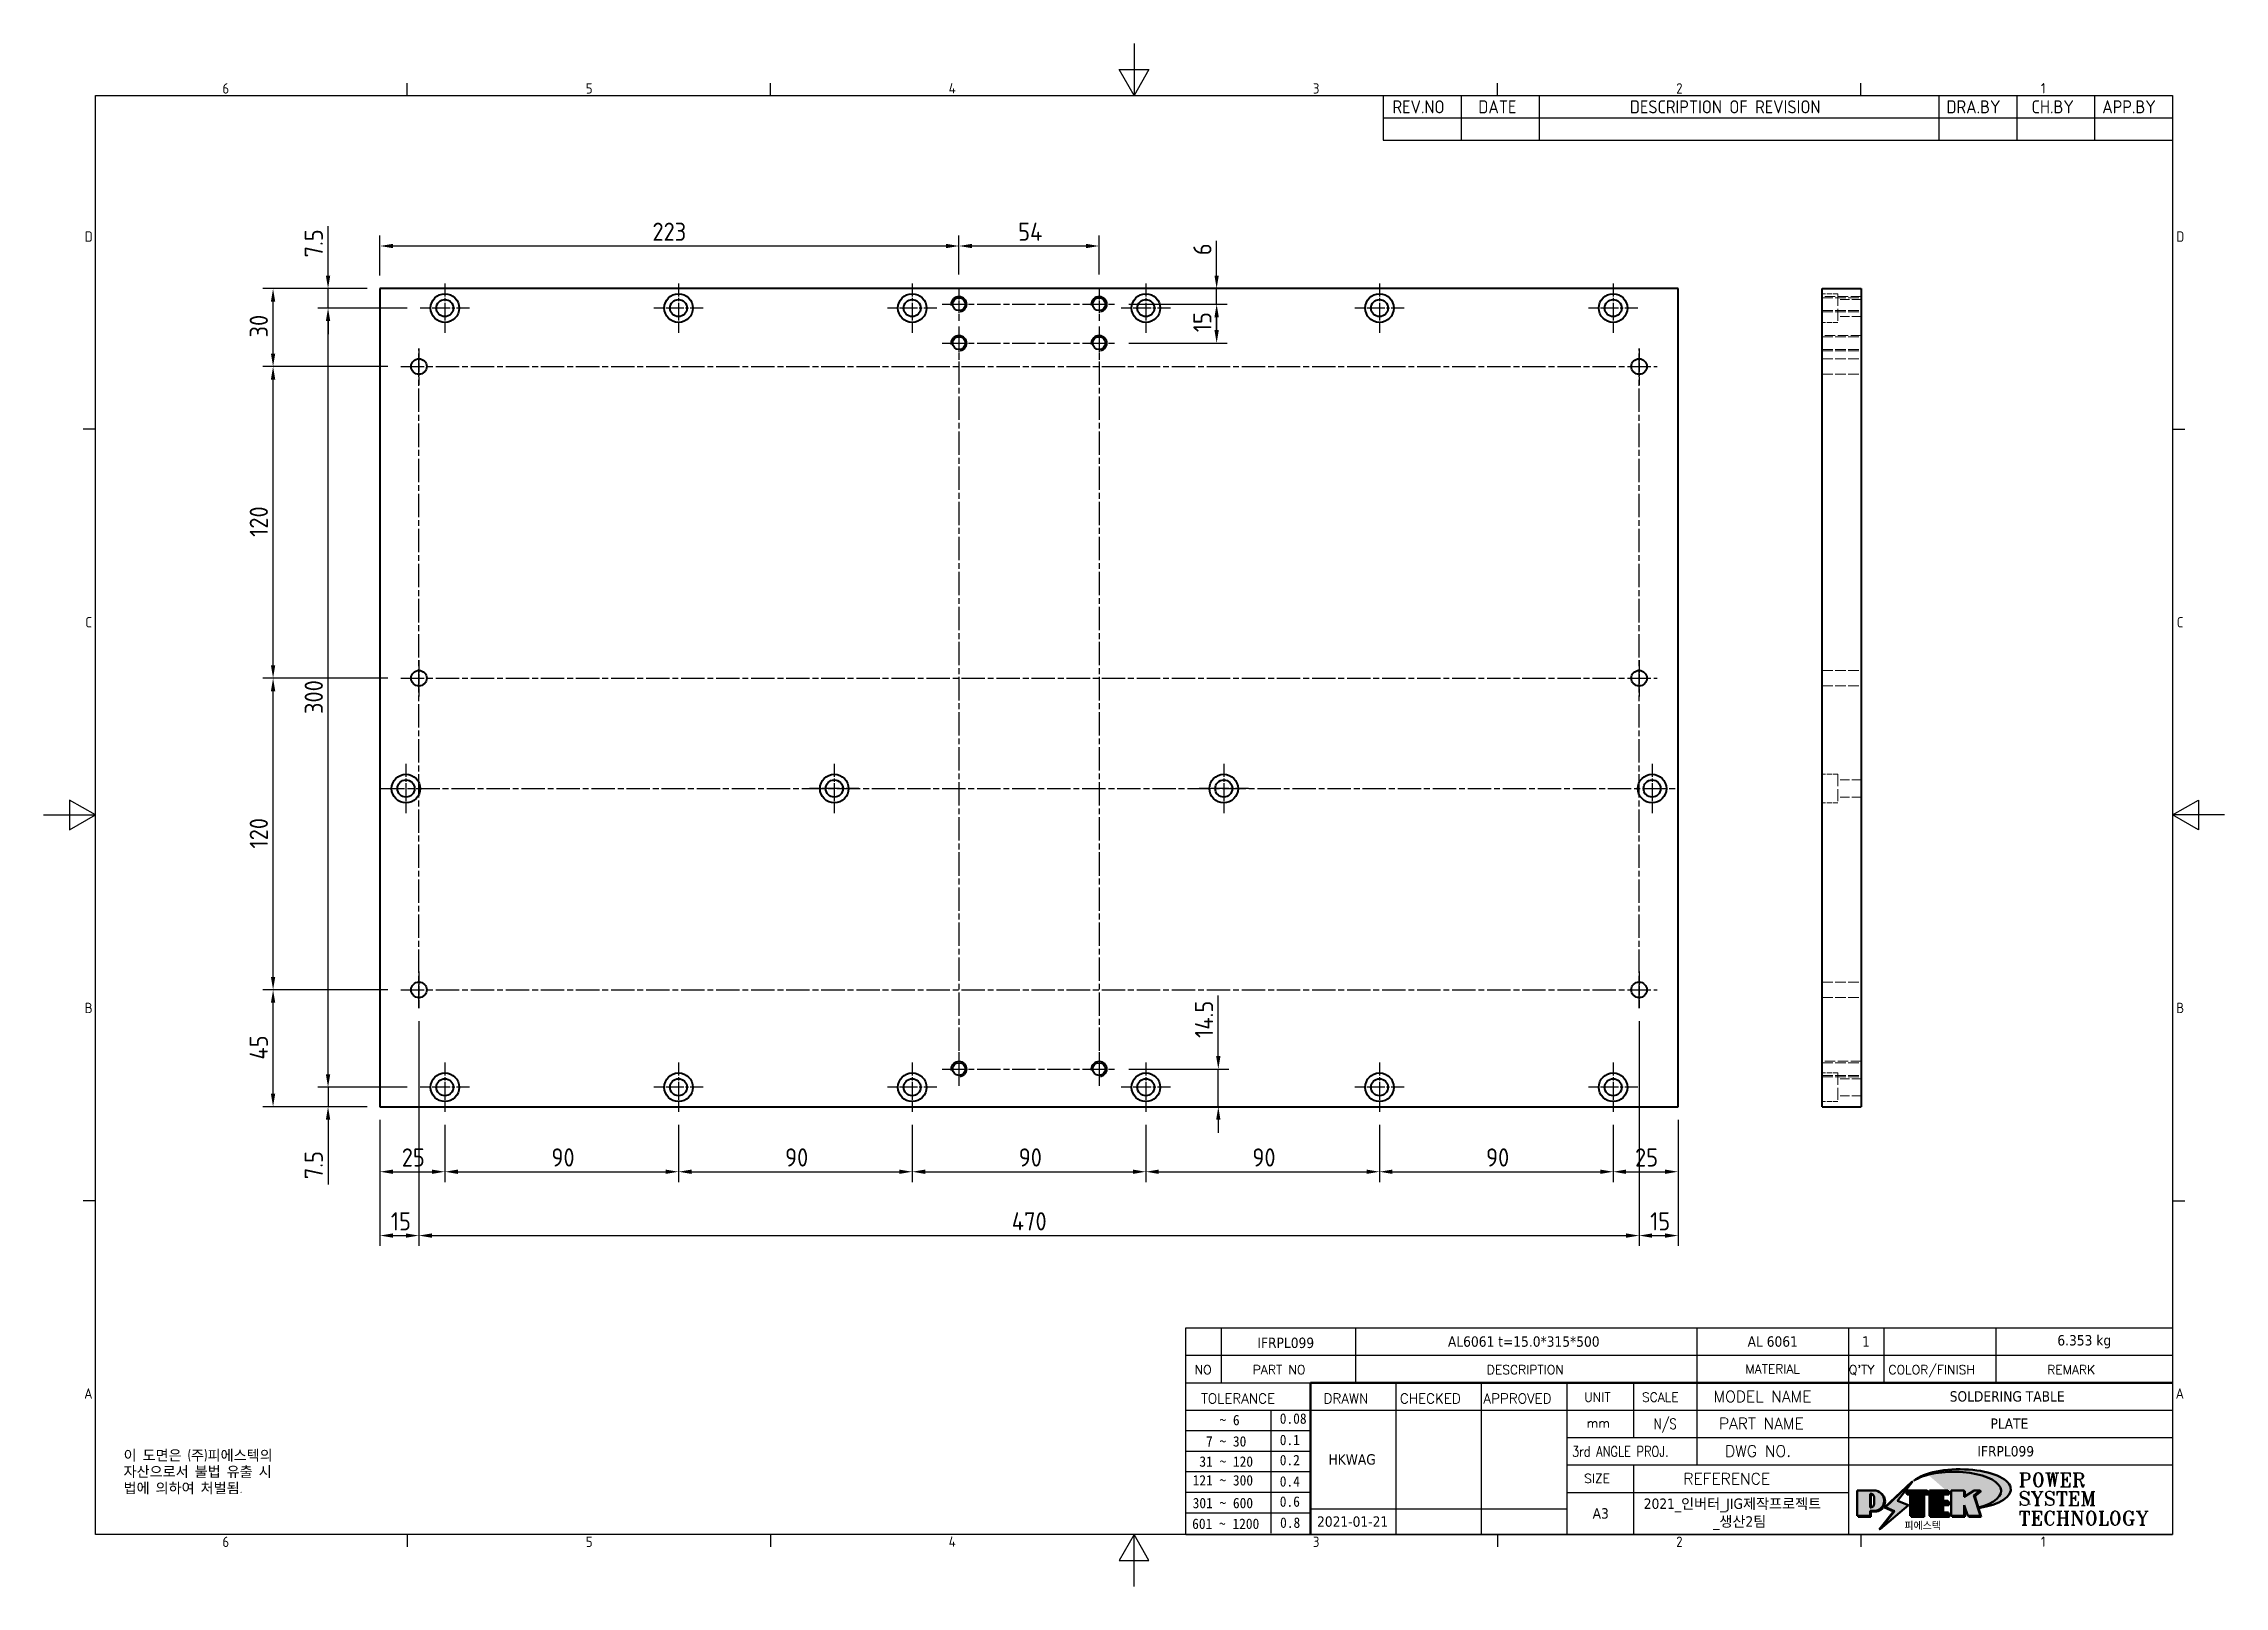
# Model space of a CAD drawing. Header units: millimetres. Extents: x 0 to 840, y 0 to 594.
import ezdxf
from ezdxf.enums import TextEntityAlignment as Align

# ---------------------------------------------------------------- set-up
doc = ezdxf.new("R2010")
doc.units = ezdxf.units.MM
doc.header["$LTSCALE"] = 2
doc.linetypes.add('CHAIN', pattern=[0.35429999999999995, 0.2362, -0.0295, 0.0591, -0.0295])
doc.linetypes.add('DASHED', pattern=[0.2067, 0.1654, -0.0413])
doc.layers.get('0').update_dxf_attribs({"color": 3, "lineweight": 25})
for name, color, linetype, lineweight in [('가려진 것(ISO)', 2, 'DASHED', 18), ('가시적인 것(ISO)', 3, 'Continuous', 40), ('가시적인 좁은 것(ISO)', 3, 'Continuous', 35), ('경계(ISO)', 7, 'Continuous', 25), ('기호(ISO)', 5, 'Continuous', 25), ('제목(ISO)', 5, 'Continuous', 50), ('중심 표식(ISO)', 1, 'Continuous', 25), ('중심선(ISO)', 1, 'Continuous', 25), ('치수(ISO)', 2, 'Continuous', 25), ('해치(ISO)', 7, 'Continuous', 18)]:
    doc.layers.add(name, color=color, linetype=linetype, lineweight=lineweight)
doc.styles.add('HAN_291', font='')
doc.styles.add('HAN_370', font='', dxfattribs={"width": 2})
doc.styles.add('ISO ProportionalPSTEK', font='isocp.shx')
doc.styles.add('RC_284', font='ROMANC.shx')
doc.styles.add('RC_287', font='ROMANC.shx')
doc.styles.add('RC_292', font='ROMANC.shx')
doc.styles.add('ROMANT_294', font='romant.shx')
doc.styles.add('문자 텍스트_PSTEK_POSCO', font='isocp.shx')
doc.styles.add('치수 텍스트_PSTEK_POSCO', font='isocp.shx')
doc.styles.add('텍스트 스타일198', font='tahoma.ttf')
doc.styles.add('텍스트 스타일333', font='ROMANC.shx', dxfattribs={"width": 0.800000011920929})
doc.styles.get('HAN_291').set_extended_font_data('GulimChe')
doc.styles.get('HAN_370').set_extended_font_data('GulimChe')
doc.dimstyles.new('치수_PSTEK_POSCO', dxfattribs={"dimscale": 2, "dimtxt": 3.5, "dimasz": 2.5, "dimexe": 2, "dimexo": 2.5, "dimgap": 1, "dimtad": 1, "dimrnd": 1e-08, "dimdsep": 46, "dimtxsty": '치수 텍스트_PSTEK_POSCO', "dimcen": 0.09, "dimdle": 10, "dimclrd": 7, "dimclre": 7, "dimclrt": 2, "dimadec": 1, "dimazin": 2, "dimtfac": 1, "dimtmove": 0, "dimatfit": 3, "dimfxl": 0, "dimtolj": 1, "dimlwd": -1, "dimlwe": -1, "dimarcsym": 0})

msp = doc.modelspace()

# ---------------------------------------------------------------- texts
at = {"layer": '기호(ISO)', "color": 7, "insert": (30.78925080976877, 52.45654487984861), "char_height": 4.000000059604645, "width": 102.480276521085, "attachment_point": 1, "line_spacing_factor": 0.9442214369773865, "style": '문자 텍스트_PSTEK_POSCO'}
msp.add_mtext('{이 도면은 (주)피에스텍의\\P자산으로서 불법 유출 시 \\P법에 의하여 처벌됨.}', dxfattribs=at)

# ---------------------------------------------------------------- blocks, each defined once
blk = doc.blocks.new('경계 Default Border')
at = {"layer": '경계(ISO)'}
for p, q in [((70, 287.0000076293945), (70, 289.4000053405762)), ((140, 287.0000076293945), (140, 289.4000053405762)), ((280, 287.0000076293945), (280, 289.4000053405762)), ((350, 287.0000076293945), (350, 289.4000053405762)), ((10, 222.7499961853027), (7.599999904632568, 222.7499961853027)), ((410, 222.7499961853027), (412.400016784668, 222.7499961853027)), ((10, 74.25000190734863), (7.599999904632568, 74.25000190734863)), ((410, 74.25000190734863), (412.400016784668, 74.25000190734863)), ((70, 10), (70, 7.599999904632568)), ((140, 10), (140, 7.599999904632568)), ((280, 10), (280, 7.599999904632568)), ((350, 10), (350, 7.599999904632568))]:
    blk.add_line(p, q, dxfattribs=at)
at = {"layer": '경계(ISO)', "flags": 128}
for points in [[(210, 297.0000076293945), (210, 287.0000076293945), (207.1132469177246, 292.0000076293945), (212.8867530822754, 292.0000076293945), (210, 287.0000076293945)], [(10, 10), (10, 287.0000076293945), (410, 287.0000076293945), (410, 10), (10, 10)], [(0, 148.5000038146973), (10, 148.5000038146973), (5, 151.3867473602295), (5, 145.6132507324219), (10, 148.5000038146973)], [(420, 148.5000038146973), (410, 148.5000038146973), (415, 151.3867473602295), (415, 145.6132507324219), (410, 148.5000038146973)], [(210, 0), (210, 10), (207.1132469177246, 5), (212.8867530822754, 5), (210, 10)]]:
    blk.add_lwpolyline(points, dxfattribs=at)
at = {"layer": '경계(ISO)', "color": 2, "char_height": 2.000000029802322, "attachment_point": 7, "style": '문자 텍스트_PSTEK_POSCO'}
for s, insert in [('6', (34.42969299337596, 287.3809296778403)), ('5', (104.429692993376, 287.3809296778403)), ('4', (174.3156467487881, 287.4)), ('3', (244.4456930345745, 287.3809296778403)), ('2', (314.418492964537, 287.3809296778403)), ('1', (384.6573774223157, 287.4)), ('D', (7.918846742126641, 258.8559296629392)), ('D', (410.718846771929, 258.8559296629392)), ('C', (8.029692978474793, 184.6059296629392)), ('C', (410.8296930082771, 184.6059296629392)), ('B', (7.918846742126641, 110.3559296629392)), ('B', (410.718846771929, 110.3559296629392)), ('A', (7.809600509898342, 36.12023240455892)), ('A', (410.6096005397006, 36.12023240455892)), ('6', (34.42969299337596, 7.580929648038)), ('5', (104.429692993376, 7.580929648038)), ('4', (174.3156467487881, 7.599999970197677)), ('3', (244.4456930345745, 7.580929648038)), ('2', (314.418492964537, 7.580929648038)), ('1', (384.6573774223157, 7.599999970197677))]:
    blk.add_mtext(s, dxfattribs=dict(at, insert=insert))
blk = doc.blocks.new('제목 블록 PSTEK')
for color, points in [(252, [(317.2195697678507, 17.0593801673321), (322.0326348870767, 21.62682475217465), (322.2781991042243, 21.94392121864296), (317.0471853425802, 16.97985676345368), (318.7512090904202, 16.1899260703855), (316.0018030350395, 12.71868385740789), (316.3356552234328, 13.00206718743325), (318.9235935156908, 16.2694494742633)]), (5, [(321.6183518841322, 17.4193704504104), (319.5281351041078, 18.24969419629727), (322.4505835294948, 22.02344462252142), (317.2195697678507, 17.0593801673321), (318.9235935156908, 16.2694494742633), (316.1741874603099, 12.79820726128571)]), (1, [(324.4839107253602, 19.60711530335299), (325.2419748254881, 19.60711530335299), (325.2419748254881, 20.25857663940324), (321.2266040451076, 20.25857663940324), (321.2266040451076, 19.60711530335299), (321.9846681452406, 19.60711530335299), (321.9846681452406, 15.3430047401139), (324.4839107253602, 15.3430047401139)]), (252, [(321.9846681452406, 19.60711530335299), (321.4042753185749, 19.60711530335299), (321.4042753185749, 19.45905590879572), (321.9846681452406, 19.45905590879572)]), (252, [(324.6615819988275, 19.45905590879572), (325.4196460989604, 19.45905590879572), (325.4196460989604, 20.11051724484596), (325.2419748254881, 20.11051724484596), (325.2419748254881, 19.60711530335299), (324.4839107253602, 19.60711530335299), (324.4839107253602, 15.3430047401139), (322.1623394187076, 15.3430047401139), (322.1623394187076, 15.19494534555726), (324.6615819988275, 15.19494534555726)]), (1, [(329.2277337269622, 20.25857663940324), (325.65654113025, 20.25857663940324), (325.65654113025, 15.3430047401139), (329.3580259941756, 15.3430047401139), (329.3580259941756, 15.9944660761648), (328.1137701654877, 15.9944660761648), (328.1137701654877, 17.56360607323003), (329.2277337269622, 17.56360607323003), (329.2277337269622, 18.25543873810179), (328.1137701654877, 18.25543873810179), (328.1137701654877, 19.60711530335299), (329.2277337269622, 19.60711530335299)]), (252, [(328.2914414389548, 19.45905590879572), (329.4054050004294, 19.45905590879572), (329.4054050004294, 20.11051724484596), (329.2277337269622, 20.11051724484596), (329.2277337269622, 19.60711530335299), (328.1137701654877, 19.60711530335299), (328.1137701654877, 18.25543873810179), (328.2914414389548, 18.25543873810179)]), (252, [(328.2914414389548, 17.41554667867274), (329.4054050004294, 17.41554667867274), (329.4054050004294, 18.10737934354514), (329.2277337269622, 18.10737934354514), (329.2277337269622, 17.56360607323003), (328.1137701654877, 17.56360607323003), (328.1137701654877, 15.9944660761648), (328.2914414389548, 15.9944660761648)]), (1, [(332.3312149849806, 20.25857663940324), (329.8592894925411, 20.25857663940324), (329.8592894925411, 15.3430047401139), (332.3312149849806, 15.3430047401139), (332.3312149849806, 17.4318630164523), (333.0701931098801, 15.3430047401139), (335.4855464857051, 15.3430047401139), (334.2514536401189, 19.30614745124769), (335.4379594596742, 20.25857663940324), (334.3071782107978, 20.25857663940324), (332.3312149849806, 18.99741471888304)]), (252, [(332.5088862584528, 16.92964231796647), (332.3312149849806, 17.43186301645164), (332.3312149849806, 15.3430047401139), (330.0369607660135, 15.3430047401139), (330.0369607660135, 15.19494534555726), (332.5088862584528, 15.19494534555726)]), (252, [(332.5088862584528, 20.1105172448466), (332.3312149849806, 20.1105172448466), (332.3312149849806, 18.99741471888368), (332.5088862584528, 19.11081371413894)]), (252, [(335.6156307331414, 20.11051724484596), (335.2535118015555, 20.11051724484596), (334.2514536401189, 19.30614745124769), (335.4855464857051, 15.3430047401139), (333.1954852176545, 15.3430047401139), (333.2478643833523, 15.19494534555726), (335.6632177591723, 15.19494534555726), (334.4291249135862, 19.15808805669106)]), (252, [(329.5356972676428, 15.8464066816075), (329.3580259941756, 15.8464066816075), (329.3580259941756, 15.3430047401139), (325.8342124037171, 15.3430047401139), (325.8342124037171, 15.19494534555726), (329.5356972676428, 15.19494534555726)])]:
    blk.add_hatch(color=color).paths.add_polyline_path(points)
h = blk.add_hatch(color=1)
edge = h.paths.add_edge_path(flags=0)
edge.add_line((314.2242174273352, 19.60711530335299), (314.2242174273352, 17.00126995915134))
edge.add_line((314.2242174273352, 17.00126995915134), (314.3485873187598, 17.00126995915134))
edge.add_arc((314.3485873187598, 17.6527312952023), 0.6514613360509371, 270, 360)
edge.add_line((315.0000486548106, 17.6527312952023), (315.0000486548106, 18.95565396730211))
edge.add_arc((314.3485873187598, 18.95565396730212), 0.6514613360508712, 0, 90)
edge.add_line((314.3485873187598, 19.60711530335299), (314.2242174273352, 19.60711530335299))
edge = h.paths.add_edge_path()
edge.add_arc((314.9847713324306, 18.28938669179658), 1.969189947606664, 269.9999999999959, 450)
edge.add_line((314.9847713324306, 20.25857663940318), (311.7664314776902, 20.25857663940324))
edge.add_line((311.7664314776902, 20.25857663940324), (311.7664314776902, 15.3430047401139))
edge.add_line((311.7664314776902, 15.3430047401139), (314.2242174273352, 15.3430047401139))
edge.add_line((314.2242174273352, 15.3430047401139), (314.2242174273352, 16.32019674418991))
edge.add_line((314.2242174273352, 16.32019674418991), (314.9847713324307, 16.32019674418991))
h = blk.add_hatch(color=252)
edge = h.paths.add_edge_path()
edge.add_arc((314.9847713324309, 18.28938669179657), 1.969189947606666, 270, 406.8278729790604)
edge.add_arc((315.1624426058984, 18.1413272972396), 1.969189947606962, -90, 53.560984836317004, ccw=False)
edge.add_line((315.1624426058984, 16.17213734963263), (314.4018887008024, 16.17213734963263))
edge.add_line((314.4018887008024, 16.17213734963263), (314.4018887008024, 15.19494534555726))
edge.add_line((314.4018887008024, 15.19494534555726), (311.9441027511573, 15.19494534555726))
edge.add_line((311.9441027511573, 15.19494534555726), (311.9441027511573, 15.3430047401139))
edge.add_line((311.9441027511573, 15.3430047401139), (314.2242174273352, 15.3430047401139))
edge.add_line((314.2242174273352, 15.3430047401139), (314.2242174273352, 16.32019674418991))
edge.add_line((314.2242174273352, 16.32019674418991), (314.9847713324309, 16.32019674418991))
h = blk.add_hatch(color=252)
edge = h.paths.add_edge_path()
edge.add_line((314.4018887008024, 19.45905590879572), (314.5262585922315, 19.45905590879572))
edge.add_arc((314.5262585922314, 18.80759457274939), 0.6514613360463194, 60.4189348879147, 90.00000000000318, ccw=False)
edge.add_arc((314.3485873187602, 18.95565396730057), 0.6514613360524251, 39.96992292766206, 90.00000000009999)
edge.add_line((314.3485873187591, 19.60711530335307), (314.2242174273352, 19.60711530335298))
edge.add_line((314.2242174273352, 19.60711530335299), (314.2242174273352, 17.00126995915134))
edge.add_line((314.2242174273352, 17.00126995915134), (314.3485873187591, 17.00126995915134))
edge.add_arc((314.3485873187568, 17.652731295233), 0.6514613360816299, 270.0000000002, 274.6930825552478)
edge.add_line((314.4018887008024, 17.0034541317032), (314.4018887008024, 19.45905590879572))
at = {"layer": '해치(ISO)', "true_color": 0x27d1fc}
h = blk.add_hatch(color=140, dxfattribs=at)
edge = h.paths.add_edge_path()
edge.add_ellipse((330.3660919371412, 20.15576403068321), major_axis=(9.100907360794343, 0), ratio=0.4069904968023172, start_angle=301.3098473703837, end_angle=507.7436900681698)
edge.add_ellipse((331.5340919371412, 20.4634168429492), major_axis=(-9.82350664112931, 0), ratio=0.3942600559756514, start_angle=111.51207141178469, end_angle=334.47025347086895, ccw=False)
edge.add_line((335.1363447531188, 16.8601935978785), (335.0955236905705, 16.99119398620872))
at = {"color": 180}
for p, q in [((182.475792979055, 11.79100474011392), (182.4757929790549, 51.56524660363496)), ((182.4757929790549, 51.56524660363496), (372.4757929537551, 51.56524660363496)), ((189.2651435055721, 51.56524660363496), (189.2651435055722, 41.00524660363494)), ((215.2152739891528, 41.00524660363494), (215.2152739891528, 51.56524660363496)), ((280.8758854511282, 51.56524660363496), (280.8758854511282, 41.00524660363494)), ((310.0881549537552, 51.56524660363496), (310.0881549537553, 41.00524660363494)), ((316.9044520275131, 51.56524660363496), (316.9044520275127, 41.00524660363494)), ((338.4566026226726, 51.56524660363496), (338.4566026226727, 41.00524660363494)), ((372.4757929537551, 51.56524660363496), (372.4757929537551, 11.79100474011389)), ((182.475792979055, 46.2852466036349), (372.4757929537551, 46.28524660363492)), ((182.475792979055, 41.00524660363493), (206.451475290024, 41.00524660363493)), ((222.9401812389276, 11.79100474011392), (222.9401812389276, 41.00524660363494)), ((239.4288871878316, 11.79100474011392), (239.4288871878316, 41.00524660363494)), ((255.9175931367356, 11.79100474011392), (255.9175931367356, 41.00524660363494)), ((268.6918866058747, 41.00524660363494), (268.6918866058747, 30.44524660363498)), ((280.8758854511282, 41.00524660363494), (280.8758854511282, 25.16524660363502)), ((310.088154953755, 41.00524660363494), (310.088154953755, 11.79100474011392)), ((182.475792979055, 35.72524660363497), (206.451475290024, 35.72524660363497)), ((198.8621818849491, 12.02524660363491), (198.8621818849491, 35.72524660363497)), ((206.451475290024, 35.72524660363497), (372.4757929537551, 35.72524660363497)), ((182.475792979055, 31.77524660363492), (206.451475290024, 31.77524660363492)), ((255.917593136736, 30.44524660363498), (372.4757929537552, 30.44524660363501)), ((182.475792979055, 27.82524660363487), (206.451475290024, 27.82524660363487)), ((182.475792979055, 23.87524660363505), (206.451475290024, 23.87524660363505)), ((255.9175931367359, 25.16524660363502), (372.4757929537552, 25.165246603635)), ((268.6918866058744, 25.16524660363502), (268.6918866058744, 11.79100474011392)), ((182.475792979055, 19.92524660363478), (206.451475290024, 19.92524660363478)), ((255.9175931367359, 19.88524660363481), (310.0881549537553, 19.88524660363481)), ((182.475792979055, 15.97524660363496), (206.451475290024, 15.97524660363496)), ((206.451475290024, 16.74100474011396), (255.9175931367359, 16.74100474011396)), ((182.475792979055, 11.79100474011392), (372.4757929537551, 11.79100474011389))]:
    blk.add_line(p, q, dxfattribs=at)
at = {"color": 7, "lineweight": 50}
for p, q in [((206.4514752900237, 11.79100474011392), (206.4514752900237, 41.00524660363494)), ((206.451475290024, 41.00524660363494), (372.4757929537551, 41.00524660363496))]:
    blk.add_line(p, q, dxfattribs=at)
at = {"color": 7}
for p, q in [((322.2781991042243, 21.94392121864296), (317.0471853425802, 16.97985676345368)), ((322.4505835294948, 22.02344462252142), (317.2195697678507, 17.0593801673321)), ((317.2195697678507, 17.0593801673321), (322.0326348870767, 21.62682475217465)), ((319.5281351041078, 18.24969419629727), (322.4505835294948, 22.02344462252142)), ((322.0326348870767, 21.62682475217465), (322.2781991042243, 21.94392121864296)), ((311.7664314776902, 20.25900474011391), (311.7664314776902, 15.34300474011391)), ((314.9847713324309, 20.25857663940324), (311.7664314776902, 20.25857663940324)), ((314.9847713324309, 20.25857663940324), (311.7664314776902, 20.25857663940324)), ((311.7664314776902, 20.25857663940324), (311.7664314776902, 15.3430047401139)), ((314.2242174273352, 17.00126995915134), (314.2242174273352, 19.60711530335299)), ((314.2242174273352, 19.60711530335299), (314.3485873187591, 19.60711530335299)), ((314.3485873187591, 19.60711530335299), (314.2242174273352, 19.60711530335299)), ((314.2242174273352, 19.60711530335299), (314.2242174273352, 17.00126995915134)), ((314.2242174273352, 17.00126995915134), (314.2242174273352, 19.60711530335299)), ((314.2242174273352, 19.60711530335299), (314.3485873187591, 19.60711530335299)), ((314.3485873187591, 17.00126995915134), (314.2242174273352, 17.00126995915134)), ((314.2242174273352, 17.00126995915134), (314.3485873187591, 17.00126995915134)), ((314.3485873187591, 17.00126995915134), (314.2242174273352, 17.00126995915134)), ((314.4018887008024, 19.45905590879572), (314.5262585922314, 19.45905590879572)), ((314.4018887008024, 17.0034541317032), (314.4018887008024, 19.45905590879572)), ((315.0000486548106, 18.95565396730275), (315.0000486548106, 17.65273129520161)), ((315.0000486548106, 18.95565396730275), (315.0000486548106, 17.65273129520161)), ((316.1741874603099, 12.79820726128571), (321.6183518841322, 17.4193704504104)), ((317.0471853425802, 16.97985676345368), (318.7512090904202, 16.1899260703855)), ((318.9235935156908, 16.2694494742633), (317.2195697678507, 17.0593801673321)), ((317.2195697678507, 17.0593801673321), (318.9235935156908, 16.2694494742633)), ((321.6183518841322, 17.4193704504104), (319.5281351041078, 18.24969419629727)), ((325.2419748254881, 20.25857663940324), (321.2266040451076, 20.25857663940324)), ((321.2266040451076, 20.25857663940324), (321.2266040451076, 19.60711530335299)), ((325.2419748254881, 20.25857663940324), (321.2266040451076, 20.25857663940324)), ((321.2266040451076, 20.25857663940324), (321.2266040451076, 19.60711530335299)), ((321.2266040451076, 19.60711530335299), (321.9846681452406, 19.60711530335299)), ((321.2266040451076, 19.60711530335299), (321.9846681452406, 19.60711530335299)), ((321.4042753185749, 19.60711530335299), (321.4042753185749, 19.45905590879572)), ((321.9846681452406, 19.60711530335299), (321.4042753185749, 19.60711530335299)), ((321.4042753185749, 19.45905590879572), (321.9846681452406, 19.45905590879572)), ((321.9846681452406, 19.60711530335299), (321.9846681452406, 15.3430047401139)), ((321.9846681452406, 19.45905590879572), (321.9846681452406, 19.60711530335299)), ((321.9846681452406, 19.60711530335299), (321.9846681452406, 15.3430047401139)), ((324.4839107253602, 19.60711530335299), (325.2419748254881, 19.60711530335299)), ((324.4839107253602, 15.3430047401139), (324.4839107253602, 19.60711530335299)), ((325.2419748254881, 19.60711530335299), (324.4839107253602, 19.60711530335299)), ((324.4839107253602, 19.60711530335299), (324.4839107253602, 15.3430047401139)), ((324.4839107253602, 19.60711530335299), (325.2419748254881, 19.60711530335299)), ((324.4839107253602, 15.3430047401139), (324.4839107253602, 19.60711530335299)), ((324.6615819988275, 19.45905590879572), (325.4196460989604, 19.45905590879572)), ((324.6615819988275, 15.19494534555726), (324.6615819988275, 19.45905590879572)), ((325.2419748254881, 19.60711530335299), (325.2419748254881, 20.25857663940324)), ((325.2419748254881, 19.60711530335299), (325.2419748254881, 20.25857663940324)), ((325.4196460989604, 20.11051724484596), (325.2419748254881, 20.11051724484596)), ((325.2419748254881, 20.11051724484596), (325.2419748254881, 19.60711530335299)), ((325.4196460989604, 19.45905590879572), (325.4196460989604, 20.11051724484596)), ((329.2277337269622, 20.25857663940324), (325.65654113025, 20.25857663940324)), ((325.65654113025, 20.25857663940324), (325.65654113025, 15.3430047401139)), ((325.65654113025, 20.25857663940324), (325.65654113025, 15.3430047401139)), ((329.2277337269622, 20.25857663940324), (325.65654113025, 20.25857663940324)), ((328.1137701654877, 18.25543873810179), (328.1137701654877, 19.60711530335299)), ((328.1137701654877, 19.60711530335299), (329.2277337269622, 19.60711530335299)), ((329.2277337269622, 19.60711530335299), (328.1137701654877, 19.60711530335299)), ((328.1137701654877, 19.60711530335299), (328.1137701654877, 18.25543873810179)), ((328.1137701654877, 18.25543873810179), (328.1137701654877, 19.60711530335299)), ((328.1137701654877, 19.60711530335299), (329.2277337269622, 19.60711530335299)), ((329.2277337269622, 18.25543873810179), (328.1137701654877, 18.25543873810179)), ((328.1137701654877, 18.25543873810179), (328.2914414389548, 18.25543873810179)), ((329.2277337269622, 18.25543873810179), (328.1137701654877, 18.25543873810179)), ((328.1137701654877, 17.56360607323003), (329.2277337269622, 17.56360607323003)), ((328.1137701654877, 15.9944660761648), (328.1137701654877, 17.56360607323003)), ((329.2277337269622, 17.56360607323003), (328.1137701654877, 17.56360607323003)), ((328.1137701654877, 17.56360607323003), (328.1137701654877, 15.9944660761648)), ((328.1137701654877, 17.56360607323003), (329.2277337269622, 17.56360607323003)), ((328.1137701654877, 15.9944660761648), (328.1137701654877, 17.56360607323003)), ((328.2914414389548, 18.25543873810179), (328.2914414389548, 19.45905590879572)), ((328.2914414389548, 19.45905590879572), (329.4054050004294, 19.45905590879572)), ((328.2914414389548, 15.9944660761648), (328.2914414389548, 17.41554667867274)), ((328.2914414389548, 17.41554667867274), (329.4054050004294, 17.41554667867274)), ((329.2277337269622, 19.60711530335299), (329.2277337269622, 20.25857663940324)), ((329.2277337269622, 19.60711530335299), (329.2277337269622, 20.25857663940324)), ((329.4054050004294, 20.11051724484596), (329.2277337269622, 20.11051724484596)), ((329.2277337269622, 20.11051724484596), (329.2277337269622, 19.60711530335299)), ((329.2277337269622, 17.56360607323003), (329.2277337269622, 18.25543873810179)), ((329.2277337269622, 17.56360607323003), (329.2277337269622, 18.25543873810179)), ((329.4054050004294, 18.10737934354514), (329.2277337269622, 18.10737934354514)), ((329.2277337269622, 18.10737934354514), (329.2277337269622, 17.56360607323003)), ((329.4054050004294, 19.45905590879572), (329.4054050004294, 20.11051724484596)), ((329.4054050004294, 17.41554667867274), (329.4054050004294, 18.10737934354514)), ((332.3312149849806, 20.25857663940324), (329.8592894925411, 20.25857663940324)), ((329.8592894925411, 20.25857663940324), (329.8592894925411, 15.3430047401139)), ((329.8592894925411, 20.25857663940324), (329.8592894925411, 15.3430047401139)), ((332.3312149849806, 20.25857663940324), (329.8592894925411, 20.25857663940324)), ((334.3071782107978, 20.25857663940324), (332.3312149849806, 18.99741471888304)), ((332.3312149849806, 18.99741471888304), (332.3312149849806, 20.25857663940324)), ((334.3071782107978, 20.25857663940324), (332.3312149849806, 18.99741471888304)), ((332.3312149849806, 18.99741471888304), (332.3312149849806, 20.25857663940324)), ((332.5088862584528, 20.1105172448466), (332.3312149849806, 20.1105172448466)), ((332.3312149849806, 20.1105172448466), (332.3312149849806, 18.99741471888368)), ((332.3312149849806, 18.99741471888368), (332.5088862584528, 19.11081371413894)), ((332.3312149849806, 17.4318630164523), (333.0701931098801, 15.3430047401139)), ((332.3312149849806, 15.3430047401139), (332.3312149849806, 17.4318630164523)), ((332.5088862584528, 16.92964231796647), (332.3312149849806, 17.43186301645164)), ((332.3312149849806, 17.43186301645164), (332.3312149849806, 15.3430047401139)), ((332.3312149849806, 17.4318630164523), (333.0701931098801, 15.3430047401139)), ((332.3312149849806, 15.3430047401139), (332.3312149849806, 17.4318630164523)), ((332.5088862584528, 19.11081371413894), (332.5088862584528, 20.1105172448466)), ((332.5088862584528, 15.19494534555726), (332.5088862584528, 16.92964231796647)), ((334.2514536401189, 19.30614745124769), (335.4379594596742, 20.25857663940324)), ((334.2514536401189, 19.30614745124769), (335.4379594596742, 20.25857663940324)), ((335.2535118015555, 20.11051724484596), (334.2514536401189, 19.30614745124769)), ((335.4855464857051, 15.3430047401139), (334.2514536401189, 19.30614745124769)), ((334.2514536401189, 19.30614745124769), (335.4855464857051, 15.3430047401139)), ((335.4855464857051, 15.3430047401139), (334.2514536401189, 19.30614745124769)), ((335.4379594596742, 20.25857663940324), (334.3071782107978, 20.25857663940324)), ((335.4379594596742, 20.25857663940324), (334.3071782107978, 20.25857663940324)), ((334.4291249135862, 19.15808805669104), (335.6156307331414, 20.11051724484596)), ((335.6632177591723, 15.19494534555726), (334.4291249135862, 19.15808805669104)), ((335.6156307331414, 20.11051724484596), (335.2535118015555, 20.11051724484596)), ((345.0447381189468, 17.50375595811051), (344.9867755289346, 17.689895936919)), ((311.7664314776902, 15.3430047401139), (314.2242174273352, 15.3430047401139)), ((311.7664314776902, 15.3430047401139), (314.2242174273352, 15.3430047401139)), ((314.2242174273352, 15.3430047401139), (311.9441027511573, 15.3430047401139)), ((311.9441027511573, 15.3430047401139), (311.9441027511573, 15.19494534555726)), ((311.9441027511573, 15.19494534555726), (314.4018887008024, 15.19494534555726)), ((314.2242174273352, 16.32019674418991), (314.9847713324309, 16.32019674418991)), ((314.2242174273352, 15.3430047401139), (314.2242174273352, 16.32019674418991)), ((314.9847713324309, 16.32019674418991), (314.2242174273352, 16.32019674418991)), ((314.2242174273352, 16.32019674418991), (314.2242174273352, 15.3430047401139)), ((314.2242174273352, 16.32019674418991), (314.9847713324309, 16.32019674418991)), ((314.2242174273352, 15.3430047401139), (314.2242174273352, 16.32019674418991)), ((314.4018887008024, 16.17213734963263), (315.162442605898, 16.17213734963263)), ((314.4018887008024, 15.19494534555726), (314.4018887008024, 16.17213734963263)), ((318.7512090904202, 16.1899260703855), (316.0018030350395, 12.71868385740789)), ((316.0018030350395, 12.71868385740789), (316.3356552234328, 13.00206718743325)), ((318.9235935156908, 16.2694494742633), (316.1741874603099, 12.79820726128571)), ((316.3356552234328, 13.00206718743325), (318.9235935156908, 16.2694494742633)), ((321.9846681452406, 15.3430047401139), (324.4839107253602, 15.3430047401139)), ((321.9846681452406, 15.3430047401139), (324.4839107253602, 15.3430047401139)), ((324.4839107253602, 15.3430047401139), (322.1623394187076, 15.3430047401139)), ((322.1623394187076, 15.3430047401139), (322.1623394187076, 15.19494534555726)), ((322.1623394187076, 15.19494534555726), (324.6615819988275, 15.19494534555726)), ((325.65654113025, 15.3430047401139), (329.3580259941756, 15.3430047401139)), ((325.65654113025, 15.3430047401139), (329.3580259941756, 15.3430047401139)), ((329.3580259941756, 15.3430047401139), (325.8342124037171, 15.3430047401139)), ((325.8342124037171, 15.3430047401139), (325.8342124037171, 15.19494534555726)), ((325.8342124037171, 15.19494534555726), (329.5356972676428, 15.19494534555726)), ((329.3580259941756, 15.9944660761648), (328.1137701654877, 15.9944660761648)), ((328.1137701654877, 15.9944660761648), (328.2914414389548, 15.9944660761648)), ((329.3580259941756, 15.9944660761648), (328.1137701654877, 15.9944660761648)), ((329.3580259941756, 15.3430047401139), (329.3580259941756, 15.9944660761648)), ((329.3580259941756, 15.3430047401139), (329.3580259941756, 15.9944660761648)), ((329.5356972676428, 15.8464066816075), (329.3580259941756, 15.8464066816075)), ((329.3580259941756, 15.8464066816075), (329.3580259941756, 15.3430047401139)), ((329.5356972676428, 15.19494534555726), (329.5356972676428, 15.8464066816075)), ((329.8592894925411, 15.3430047401139), (332.3312149849806, 15.3430047401139)), ((329.8592894925411, 15.3430047401139), (332.3312149849806, 15.3430047401139)), ((332.3312149849806, 15.3430047401139), (330.0369607660135, 15.3430047401139)), ((330.0369607660135, 15.3430047401139), (330.0369607660135, 15.19494534555726)), ((330.0369607660135, 15.19494534555726), (332.5088862584528, 15.19494534555726)), ((333.0701931098801, 15.3430047401139), (335.4855464857051, 15.3430047401139)), ((333.0701931098801, 15.3430047401139), (335.4855464857051, 15.3430047401139)), ((335.4855464857051, 15.3430047401139), (333.1954852176545, 15.3430047401139)), ((333.1954852176545, 15.3430047401139), (333.2478643833523, 15.19494534555726)), ((333.2478643833523, 15.19494534555726), (335.6632177591723, 15.19494534555726))]:
    blk.add_line(p, q, dxfattribs=at)
at = {"color": 5}
for p, q in [((322.4505835294948, 22.02344462252142), (317.2195697678507, 17.0593801673321)), ((319.5281351041078, 18.24969419629727), (322.4505835294948, 22.02344462252142)), ((316.1741874603099, 12.79820726128571), (321.6183518841322, 17.4193704504104)), ((317.2195697678507, 17.0593801673321), (318.9235935156908, 16.2694494742633)), ((321.6183518841322, 17.4193704504104), (319.5281351041078, 18.24969419629727)), ((318.9235935156908, 16.2694494742633), (316.1741874603099, 12.79820726128571))]:
    blk.add_line(p, q, dxfattribs=at)
at = {"color": 1}
for p, q in [((314.9847713324309, 20.25857663940324), (311.7664314776902, 20.25857663940324)), ((311.7664314776902, 20.25857663940324), (311.7664314776902, 15.3430047401139)), ((314.2242174273352, 17.00126995915134), (314.2242174273352, 19.60711530335299)), ((314.2242174273352, 19.60711530335299), (314.3485873187591, 19.60711530335299)), ((314.3485873187591, 17.00126995915134), (314.2242174273352, 17.00126995915134)), ((315.0000486548106, 18.95565396730275), (315.0000486548106, 17.65273129520161)), ((325.2419748254881, 20.25857663940324), (321.2266040451076, 20.25857663940324)), ((321.2266040451076, 20.25857663940324), (321.2266040451076, 19.60711530335299)), ((321.2266040451076, 19.60711530335299), (321.9846681452406, 19.60711530335299)), ((321.9846681452406, 19.60711530335299), (321.9846681452406, 15.3430047401139)), ((324.4839107253602, 19.60711530335299), (325.2419748254881, 19.60711530335299)), ((324.4839107253602, 15.3430047401139), (324.4839107253602, 19.60711530335299)), ((325.2419748254881, 19.60711530335299), (325.2419748254881, 20.25857663940324)), ((329.2277337269622, 20.25857663940324), (325.65654113025, 20.25857663940324)), ((325.65654113025, 20.25857663940324), (325.65654113025, 15.3430047401139)), ((328.1137701654877, 18.25543873810179), (328.1137701654877, 19.60711530335299)), ((328.1137701654877, 19.60711530335299), (329.2277337269622, 19.60711530335299)), ((329.2277337269622, 18.25543873810179), (328.1137701654877, 18.25543873810179)), ((328.1137701654877, 17.56360607323003), (329.2277337269622, 17.56360607323003)), ((328.1137701654877, 15.9944660761648), (328.1137701654877, 17.56360607323003)), ((329.2277337269622, 19.60711530335299), (329.2277337269622, 20.25857663940324)), ((329.2277337269622, 17.56360607323003), (329.2277337269622, 18.25543873810179)), ((332.3312149849806, 20.25857663940324), (329.8592894925411, 20.25857663940324)), ((329.8592894925411, 20.25857663940324), (329.8592894925411, 15.3430047401139)), ((334.3071782107978, 20.25857663940324), (332.3312149849806, 18.99741471888304)), ((332.3312149849806, 18.99741471888304), (332.3312149849806, 20.25857663940324)), ((332.3312149849806, 17.4318630164523), (333.0701931098801, 15.3430047401139)), ((332.3312149849806, 15.3430047401139), (332.3312149849806, 17.4318630164523)), ((334.2514536401189, 19.30614745124769), (335.4379594596742, 20.25857663940324)), ((335.4855464857051, 15.3430047401139), (334.2514536401189, 19.30614745124769)), ((335.4379594596742, 20.25857663940324), (334.3071782107978, 20.25857663940324)), ((311.7664314776902, 15.3430047401139), (314.2242174273352, 15.3430047401139)), ((314.2242174273352, 16.32019674418991), (314.9847713324309, 16.32019674418991)), ((314.2242174273352, 15.3430047401139), (314.2242174273352, 16.32019674418991)), ((321.9846681452406, 15.3430047401139), (324.4839107253602, 15.3430047401139)), ((325.65654113025, 15.3430047401139), (329.3580259941756, 15.3430047401139)), ((329.3580259941756, 15.9944660761648), (328.1137701654877, 15.9944660761648)), ((329.3580259941756, 15.3430047401139), (329.3580259941756, 15.9944660761648)), ((329.8592894925411, 15.3430047401139), (332.3312149849806, 15.3430047401139)), ((333.0701931098801, 15.3430047401139), (335.4855464857051, 15.3430047401139))]:
    blk.add_line(p, q, dxfattribs=at)
at = {"color": 7}
for centre, radius, start, end in [((314.3485873187598, 18.95565396730211), 0.6514613360508712, 0, 90), ((314.3485873187602, 18.95565396730057), 0.6514613360524251, 39.96992292766117, 90), ((314.3485873187598, 18.95565396730212), 0.6514613360508712, 0, 90), ((314.3485873187597, 17.65273129520228), 0.6514613360509381, 270, 0), ((314.3485873187598, 17.6527312952023), 0.6514613360509381, 270, 0), ((314.3485873187568, 17.652731295233), 0.6514613360816299, 270, 274.6930825552478), ((314.5262585922314, 18.80759457274939), 0.6514613360463193, 60.41893488791137, 90), ((314.9847713324309, 18.28938669179658), 1.969189947606665, 270, 90), ((314.9847713324309, 18.28938669179658), 1.969189947606665, 270, 90), ((314.9847713324307, 18.2893866917965), 1.969189947606594, 270, 46.82787297909833), ((315.1624426058984, 18.1413272972396), 1.969189947606961, 270, 53.56098483636067)]:
    blk.add_arc(centre, radius, start, end, dxfattribs=at)
at = {"color": 1}
for centre, radius, start, end in [((314.3485873187598, 18.95565396730211), 0.6514613360508712, 0, 90), ((314.3485873187598, 17.6527312952023), 0.6514613360509381, 270, 0), ((314.9847713324309, 18.28938669179657), 1.969189947606665, 270, 90)]:
    blk.add_arc(centre, radius, start, end, dxfattribs=at)
at = {"layer": '제목(ISO)', "lineweight": 18}
blk.add_line((182.475792979055, 35.72500474011393), (182.475792979055, 11.79100474011392), dxfattribs=at)
at = {"layer": '제목(ISO)'}
for p, q in [((322.2781991042243, 21.94392121864296), (317.0471853425802, 16.97985676345368)), ((322.4505835294948, 22.02344462252142), (317.2195697678507, 17.0593801673321)), ((317.2195697678507, 17.0593801673321), (322.0326348870767, 21.62682475217465)), ((319.5281351041078, 18.24969419629727), (322.4505835294948, 22.02344462252142)), ((322.0326348870767, 21.62682475217465), (322.2781991042243, 21.94392121864296)), ((314.9847713324306, 20.25857663940324), (311.7664314776902, 20.25857663940324)), ((311.7664314776902, 20.25857663940324), (311.7664314776902, 15.3430047401139)), ((314.2242174273352, 17.00126995915134), (314.2242174273352, 19.60711530335299)), ((314.2242174273352, 19.60711530335299), (314.3485873187598, 19.60711530335299)), ((314.3485873187591, 19.60711530335299), (314.2242174273352, 19.60711530335299)), ((314.2242174273352, 19.60711530335299), (314.2242174273352, 17.00126995915134)), ((314.3485873187598, 17.00126995915134), (314.2242174273352, 17.00126995915134)), ((314.2242174273352, 17.00126995915134), (314.3485873187591, 17.00126995915134)), ((314.4018887008024, 19.45905590879572), (314.5262585922314, 19.45905590879572)), ((314.4018887008024, 17.0034541317032), (314.4018887008024, 19.45905590879572)), ((315.0000486548106, 18.95565396730211), (315.0000486548106, 17.6527312952023)), ((316.1741874603099, 12.79820726128571), (321.6183518841322, 17.4193704504104)), ((317.0471853425802, 16.97985676345368), (318.7512090904202, 16.1899260703855)), ((317.2195697678507, 17.0593801673321), (318.9235935156908, 16.2694494742633)), ((318.9235935156908, 16.2694494742633), (317.2195697678507, 17.0593801673321)), ((321.6183518841322, 17.4193704504104), (319.5281351041078, 18.24969419629727)), ((325.2419748254881, 20.25857663940324), (321.2266040451076, 20.25857663940324)), ((321.2266040451076, 20.25857663940324), (321.2266040451076, 19.60711530335299)), ((321.2266040451076, 19.60711530335299), (321.9846681452406, 19.60711530335299)), ((321.9846681452406, 19.60711530335299), (321.4042753185749, 19.60711530335299)), ((321.4042753185749, 19.60711530335299), (321.4042753185749, 19.45905590879572)), ((321.4042753185749, 19.45905590879572), (321.9846681452406, 19.45905590879572)), ((321.9846681452406, 19.60711530335299), (321.9846681452406, 15.3430047401139)), ((321.9846681452406, 19.45905590879572), (321.9846681452406, 19.60711530335299)), ((324.4839107253602, 19.60711530335299), (325.2419748254881, 19.60711530335299)), ((324.4839107253602, 15.3430047401139), (324.4839107253602, 19.60711530335299)), ((325.2419748254881, 19.60711530335299), (324.4839107253602, 19.60711530335299)), ((324.4839107253602, 19.60711530335299), (324.4839107253602, 15.3430047401139)), ((324.6615819988275, 19.45905590879572), (325.4196460989604, 19.45905590879572)), ((324.6615819988275, 15.19494534555726), (324.6615819988275, 19.45905590879572)), ((325.2419748254881, 19.60711530335299), (325.2419748254881, 20.25857663940324)), ((325.4196460989604, 20.11051724484596), (325.2419748254881, 20.11051724484596)), ((325.2419748254881, 20.11051724484596), (325.2419748254881, 19.60711530335299)), ((325.4196460989604, 19.45905590879572), (325.4196460989604, 20.11051724484596)), ((329.2277337269622, 20.25857663940324), (325.65654113025, 20.25857663940324)), ((325.65654113025, 20.25857663940324), (325.65654113025, 15.3430047401139)), ((328.1137701654877, 18.25543873810179), (328.1137701654877, 19.60711530335299)), ((328.1137701654877, 19.60711530335299), (329.2277337269622, 19.60711530335299)), ((329.2277337269622, 19.60711530335299), (328.1137701654877, 19.60711530335299)), ((328.1137701654877, 19.60711530335299), (328.1137701654877, 18.25543873810179)), ((329.2277337269622, 18.25543873810179), (328.1137701654877, 18.25543873810179)), ((328.1137701654877, 18.25543873810179), (328.2914414389548, 18.25543873810179)), ((328.1137701654877, 15.9944660761648), (328.1137701654877, 17.56360607323003)), ((328.1137701654877, 17.56360607323003), (329.2277337269622, 17.56360607323003)), ((329.2277337269622, 17.56360607323003), (328.1137701654877, 17.56360607323003)), ((328.1137701654877, 17.56360607323003), (328.1137701654877, 15.9944660761648)), ((328.2914414389548, 19.45905590879572), (329.4054050004294, 19.45905590879572)), ((328.2914414389548, 18.25543873810179), (328.2914414389548, 19.45905590879572)), ((328.2914414389548, 17.41554667867274), (329.4054050004294, 17.41554667867274)), ((328.2914414389548, 15.9944660761648), (328.2914414389548, 17.41554667867274)), ((329.2277337269622, 19.60711530335299), (329.2277337269622, 20.25857663940324)), ((329.4054050004294, 20.11051724484596), (329.2277337269622, 20.11051724484596)), ((329.2277337269622, 20.11051724484596), (329.2277337269622, 19.60711530335299)), ((329.2277337269622, 17.56360607323003), (329.2277337269622, 18.25543873810179)), ((329.4054050004294, 18.10737934354514), (329.2277337269622, 18.10737934354514)), ((329.2277337269622, 18.10737934354514), (329.2277337269622, 17.56360607323003)), ((329.4054050004294, 19.45905590879572), (329.4054050004294, 20.11051724484596)), ((329.4054050004294, 17.41554667867274), (329.4054050004294, 18.10737934354514)), ((332.3312149849806, 20.25857663940324), (329.8592894925411, 20.25857663940324)), ((329.8592894925411, 20.25857663940324), (329.8592894925411, 15.3430047401139)), ((334.3071782107978, 20.25857663940324), (332.3312149849806, 18.99741471888304)), ((332.3312149849806, 18.99741471888304), (332.3312149849806, 20.25857663940324)), ((332.5088862584528, 20.1105172448466), (332.3312149849806, 20.1105172448466)), ((332.3312149849806, 20.1105172448466), (332.3312149849806, 18.99741471888368)), ((332.3312149849806, 18.99741471888368), (332.5088862584528, 19.11081371413894)), ((332.3312149849806, 15.3430047401139), (332.3312149849806, 17.4318630164523)), ((332.3312149849806, 17.4318630164523), (333.0701931098801, 15.3430047401139)), ((332.5088862584528, 16.92964231796647), (332.3312149849806, 17.43186301645164)), ((332.3312149849806, 17.43186301645164), (332.3312149849806, 15.3430047401139)), ((332.5088862584528, 19.11081371413894), (332.5088862584528, 20.1105172448466)), ((332.5088862584528, 15.19494534555726), (332.5088862584528, 16.92964231796647)), ((334.2514536401189, 19.30614745124769), (335.4379594596742, 20.25857663940324)), ((335.2535118015555, 20.11051724484596), (334.2514536401189, 19.30614745124769)), ((335.4855464857051, 15.3430047401139), (334.2514536401189, 19.30614745124769)), ((334.2514536401189, 19.30614745124769), (335.4855464857051, 15.3430047401139)), ((335.4379594596742, 20.25857663940324), (334.3071782107978, 20.25857663940324)), ((334.4291249135862, 19.15808805669106), (335.6156307331414, 20.11051724484596)), ((335.6632177591723, 15.19494534555726), (334.4291249135862, 19.15808805669106)), ((335.6156307331414, 20.11051724484596), (335.2535118015555, 20.11051724484596)), ((311.7664314776902, 15.3430047401139), (314.2242174273352, 15.3430047401139)), ((314.2242174273352, 15.3430047401139), (311.9441027511573, 15.3430047401139)), ((311.9441027511573, 15.3430047401139), (311.9441027511573, 15.19494534555726)), ((311.9441027511573, 15.19494534555726), (314.4018887008024, 15.19494534555726)), ((314.2242174273352, 15.3430047401139), (314.2242174273352, 16.32019674418991)), ((314.2242174273352, 16.32019674418991), (314.9847713324307, 16.32019674418991)), ((314.9847713324309, 16.32019674418991), (314.2242174273352, 16.32019674418991)), ((314.2242174273352, 16.32019674418991), (314.2242174273352, 15.3430047401139)), ((314.4018887008024, 15.19494534555726), (314.4018887008024, 16.17213734963263)), ((314.4018887008024, 16.17213734963263), (315.1624426058984, 16.17213734963263)), ((318.7512090904202, 16.1899260703855), (316.0018030350395, 12.71868385740789)), ((316.0018030350395, 12.71868385740789), (316.3356552234328, 13.00206718743325)), ((318.9235935156908, 16.2694494742633), (316.1741874603099, 12.79820726128571)), ((316.3356552234328, 13.00206718743325), (318.9235935156908, 16.2694494742633)), ((321.9846681452406, 15.3430047401139), (324.4839107253602, 15.3430047401139)), ((324.4839107253602, 15.3430047401139), (322.1623394187076, 15.3430047401139)), ((322.1623394187076, 15.3430047401139), (322.1623394187076, 15.19494534555726)), ((322.1623394187076, 15.19494534555726), (324.6615819988275, 15.19494534555726)), ((325.65654113025, 15.3430047401139), (329.3580259941756, 15.3430047401139)), ((329.3580259941756, 15.3430047401139), (325.8342124037171, 15.3430047401139)), ((325.8342124037171, 15.3430047401139), (325.8342124037171, 15.19494534555726)), ((325.8342124037171, 15.19494534555726), (329.5356972676428, 15.19494534555726)), ((329.3580259941756, 15.9944660761648), (328.1137701654877, 15.9944660761648)), ((328.1137701654877, 15.9944660761648), (328.2914414389548, 15.9944660761648)), ((329.3580259941756, 15.3430047401139), (329.3580259941756, 15.9944660761648)), ((329.5356972676428, 15.8464066816075), (329.3580259941756, 15.8464066816075)), ((329.3580259941756, 15.8464066816075), (329.3580259941756, 15.3430047401139)), ((329.5356972676428, 15.19494534555726), (329.5356972676428, 15.8464066816075)), ((329.8592894925411, 15.3430047401139), (332.3312149849806, 15.3430047401139)), ((332.3312149849806, 15.3430047401139), (330.0369607660135, 15.3430047401139)), ((330.0369607660135, 15.3430047401139), (330.0369607660135, 15.19494534555726)), ((330.0369607660135, 15.19494534555726), (332.5088862584528, 15.19494534555726)), ((333.0701931098801, 15.3430047401139), (335.4855464857051, 15.3430047401139)), ((335.4855464857051, 15.3430047401139), (333.1954852176545, 15.3430047401139)), ((333.1954852176545, 15.3430047401139), (333.2478643833523, 15.19494534555726)), ((333.2478643833523, 15.19494534555726), (335.6632177591723, 15.19494534555726))]:
    blk.add_line(p, q, dxfattribs=at)
at = {"layer": '제목(ISO)', "color": 4}
blk.add_line((335.1363447531188, 16.8601935978785), (335.0955236905705, 16.99119398620872), dxfattribs=at)
at = {"layer": '제목(ISO)'}
for centre, radius, start, end in [((314.3485873187598, 18.95565396730212), 0.6514613360508712, 0, 90), ((314.3485873187602, 18.95565396730057), 0.6514613360524251, 39.96992292766117, 90), ((314.3485873187598, 17.6527312952023), 0.6514613360509371, 270, 0), ((314.3485873187568, 17.652731295233), 0.6514613360816299, 270, 274.6930825552478), ((314.5262585922314, 18.80759457274939), 0.6514613360463193, 60.41893488791137, 90), ((314.9847713324306, 18.28938669179658), 1.969189947606664, 46.82787297909431, 90), ((314.9847713324307, 18.2893866917965), 1.969189947606594, 270, 46.82787297909833), ((314.9847713324309, 18.28938669179657), 1.969189947606666, 270, 46.8278729790603), ((315.1624426058984, 18.1413272972396), 1.969189947606962, 270, 53.56098483631701)]:
    blk.add_arc(centre, radius, start, end, dxfattribs=at)
at = {"layer": '제목(ISO)', "color": 4}
for centre, major_axis, ratio, start_param, end_param in [((331.5340919371412, 20.4634168429492), (9.82350664112931, 0), 0.3942600559756514, 5.087845455444478, 8.97919982663645), ((330.3660919371412, 20.15576403068321), (9.100907360794343, 0), 0.4069904968023172, 5.258848905294775, 8.861799147915196)]:
    blk.add_ellipse(centre, major_axis=major_axis, ratio=ratio, start_param=start_param, end_param=end_param, dxfattribs=at)
at = {"color": 2}
for s, height, style, p in [('NO', 1.742399930953979, 'RC_284', (184.135398793432, 42.62317362549192)), ('PART NO', 1.742399930953979, 'RC_284', (195.3359407378685, 42.62317362549192)), ('DESCRIPTION', 1.742399930953979, 'RC_284', (240.4025565652523, 42.62317362549192)), ("Q'TY", 1.742399930953979, 'RC_284', (310.1440786515383, 42.62317362549192)), ('COLOR/FINISH', 1.742399930953979, 'RC_284', (317.7725341324144, 42.62317362549192)), ('REMARK', 1.742399930953979, 'RC_284', (348.346649953877, 42.62317362549192)), (' TOLERANCE', 1.899999976158142, 'RC_287', (184.0872874387979, 37.00893196870329)), ('DRAWN', 1.899999976158142, 'RC_287', (208.9766620976279, 37.00893196870329)), ('CHECKED', 1.899999976158142, 'RC_287', (223.6856844514997, 37.00893196870329)), ('APPROVED', 1.899999976158142, 'RC_287', (239.7795453577791, 37.00893196870329)), ('UNIT', 1.742399930953979, 'RC_284', (259.1652673287452, 37.34317362549218)), ('SCALE', 1.742399930953979, 'RC_284', (270.2934779252897, 37.34317362549218)), ('MODEL NAME', 2.178000062704086, 'RC_292', (284.096330289083, 37.25462520371384)), ('    ~ 6', 2.000000029802322, 'HAN_291', (183.7721304966814, 32.8176515608431)), ('0.08', 2.000000029802322, 'HAN_291', (200.5467345600617, 33.09873600004101)), ('PART NAME', 2.178000062704086, 'RC_292', (285.1416959765849, 32.03045329421792)), ('  7 ~ 30', 2.000000029802322, 'HAN_291', (183.7721304966814, 28.70538114822415)), ('0.1', 2.000000029802322, 'HAN_291', (200.5467345600617, 28.98646558742206)), ('mm', 1.742399930953979, 'RC_284', (259.6505418159997, 32.3543089683787)), (' 31 ~ 120', 2.000000029802322, 'HAN_291', (183.7721304966814, 24.82628181916237)), ('0.2', 2.000000029802322, 'HAN_291', (200.5467345600617, 25.10736625836028)), (' DWG NO.', 2.178000062704086, 'RC_292', (284.8124284083233, 26.75045329421772)), ('121 ~ 300', 2.000000029802322, 'HAN_291', (183.7721304966814, 21.21401206133254)), ('0.4', 2.000000029802322, 'HAN_291', (200.5467345600617, 20.99509650053045)), ('SIZE', 1.742399930953979, 'RC_284', (259.1652673287452, 21.69497768947366)), ('REFERENCE', 2.178000062704086, 'RC_292', (278.2741065029841, 21.43214925458022)), ('301 ~ 600', 2.000000029802322, 'HAN_291', (183.7721304966814, 16.83491273227077)), ('0.6', 2.000000029802322, 'HAN_291', (200.5467345600617, 17.11599717146868)), ('601 ~ 1200', 2.000000029802322, 'HAN_291', (183.6802025156883, 12.84759660881125)), ('0.8', 2.000000029802322, 'HAN_291', (200.6097246063884, 13.05732192299702))]:
    blk.add_text(s, height=height, dxfattribs=dict(at, style=style)).set_placement(p)
at = {"color": 2, "style": 'RC_284'}
blk.add_text('MATERIAL', height=1.742399930953979, dxfattribs=at).set_placement((295.4820202024417, 43.64524660363492), align=Align.MIDDLE_CENTER)
at = {"color": 7, "style": '텍스트 스타일333', "width": 0.7999999523162842}
blk.add_text('N/S', height=2.000000029802322, dxfattribs=at).set_placement((274.7838860285014, 33.08524660363496), align=Align.MIDDLE_CENTER)
at = {"color": 2, "style": '텍스트 스타일333', "width": 0.7999999523162842}
blk.add_text('3rd ANGLE PROJ.', height=2.000000029802322, dxfattribs=at).set_placement((256.8430306642954, 26.76148381654429))
at = {"color": 7, "style": 'ROMANT_294'}
for s, p in [('POWER', (342.82727231297, 20.97115304607566)), ('SYSTEM', (342.82727231297, 17.3284636719184)), ('TECHNOLOGY', (342.82727231297, 13.57194088644453))]:
    blk.add_text(s, height=2.700000107288361, dxfattribs=at).set_placement(p)
at = {"color": 7, "insert": (320.8519732224835, 14.21236326823155), "char_height": 1.400000005960464, "attachment_point": 1, "line_spacing_factor": 0.3319999873638153, "style": 'HAN_370'}
blk.add_mtext('\\fHY견고딕|b0|i0;\\H1.4000;피에스텍', dxfattribs=at)
at = {"layer": '제목(ISO)', "color": 7, "style": '텍스트 스타일198'}
for tag, p in [('질량\\P3;_001', (350.3032714145594, 48.1643332325385)), ('부품_번호_001', (196.2336231511786, 47.68071419841495)), ('설명_001', (232.9362569424454, 47.92245856837096)), ('재질_001', (290.6512612630799, 47.92591818687281)), ("3._Q'TY_001", (312.7051684940307, 47.92188863680521)), ('1._MODEL_NAME_001', (329.5717078477552, 37.36524659519486)), ('제목_001', (337.4369082143915, 32.12134216388962)), ('설계자_001', (209.9396160013646, 25.23446884679021)), ('부품_번호_001', (334.8928634044105, 26.80591818687283)), ('시트_크기_001', (260.807090429518, 14.83812566343425)), ('프로젝트_001', (270.6505342157298, 16.70493829396579)), ('작성_날짜_001', (207.7280646059359, 13.26600473167383)), ('프로젝트_002', (284.0400464855292, 13.28105905531428))]:
    blk.add_attdef(tag, p, '', height=2.000000029802322, dxfattribs=at)
for tag, p in [('4._COLOR', (327.6805273250926, 48.92524660363493)), ('점검자', (231.1845342133799, 26.23312567187446)), ('엔지니어링_승인자', (247.673240162284, 26.23312567187446)), ('점검_날짜', (231.1845342133799, 14.26600474011394)), ('엔지니어링_승인_날짜', (247.6732401622839, 14.26600474011394))]:
    blk.add_attdef(tag, text='', height=2.000000029802322, dxfattribs=at).set_placement(p, align=Align.MIDDLE_CENTER)
blk = doc.blocks.new('리비전 내역')
at = {"layer": '기호(ISO)'}
for p, q in [((258, 287.0000076293945), (410, 287.0000076293945)), ((258, 287.0000076293945), (258, 282.7200076293945)), ((273, 287.0000076293945), (273, 282.7200076293945)), ((288, 287.0000076293945), (288, 282.7200076293945)), ((365, 287.0000076293945), (365, 282.7200076293945)), ((380, 287.0000076293945), (380, 282.7200076293945)), ((395, 287.0000076293945), (395, 282.7200076293945)), ((410, 287.0000076293945), (410, 282.7200076293945)), ((258, 282.7200076293945), (410, 282.7200076293945)), ((258, 282.7200076293945), (258, 278.4400076293945)), ((273, 282.7200076293945), (273, 278.4400076293945)), ((288, 282.7200076293945), (288, 278.4400076293945)), ((365, 282.7200076293945), (365, 278.4400076293945)), ((380, 282.7200076293945), (380, 278.4400076293945)), ((395, 282.7200076293945), (395, 278.4400076293945)), ((410, 282.7200076293945), (410, 278.4400076293945)), ((258, 278.4400076293945), (410, 278.4400076293945))]:
    blk.add_line(p, q, dxfattribs=at)
at = {"layer": '기호(ISO)', "color": 2, "char_height": 2.5, "attachment_point": 7, "style": 'ISO ProportionalPSTEK'}
for s, insert in [('REV.NO', (259.7871163682308, 283.5831900503393)), ('DATE', (276.3142317728366, 283.5831900503393)), ('DESCRIPTION OF REVISION', (305.5070204333629, 283.5831900503393)), ('DRA.BY', (366.4757339553204, 283.5831900503393)), ('CH.BY', (382.8642915086117, 283.5831900503393)), ('APP.BY', (396.4777339604404, 283.5831900503393))]:
    blk.add_mtext(s, dxfattribs=dict(at, insert=insert))
blk = doc.blocks.new('*D22')
at = {"layer": 'Defpoints', "color": 0, "transparency": 16777216}
for p in [(129.5632256950155, 184.6793251793793), (154.5632256950156, 182.6793251793793), (154.5632256950156, 159.6451340247813)]:
    blk.add_point(p, dxfattribs=at)
at = {"layer": '치수(ISO)', "color": 7, "transparency": 16777216}
for p, q in [((129.5632256950155, 179.6793251793793), (129.5632256950155, 155.6451340247813)), ((154.5632256950156, 177.6793251793793), (154.5632256950156, 155.6451340247813)), ((134.5632256950155, 159.6451340247813), (149.5632256950156, 159.6451340247813))]:
    blk.add_line(p, q, dxfattribs=at)
for points in [[(134.5632256950155, 160.4784673581146), (134.5632256950155, 158.811800691448), (129.5632256950155, 159.6451340247813)], [(149.5632256950156, 160.4784673581146), (149.5632256950156, 158.811800691448), (154.5632256950156, 159.6451340247813)]]:
    blk.add_solid(points, dxfattribs=at)
at = {"layer": '치수(ISO)', "color": 2, "transparency": 16777216, "insert": (137.959372995429, 165.1458230011592), "char_height": 7, "attachment_point": 4, "style": '치수 텍스트_PSTEK_POSCO'}
blk.add_mtext('\\A1;25', dxfattribs=at)
blk = doc.blocks.new('*D23')
at = {"layer": 'Defpoints', "color": 0, "transparency": 16777216}
for p in [(154.5632256950156, 182.6793251793793), (244.5632256950156, 182.6793251793793), (244.5632256950156, 159.6451340247813)]:
    blk.add_point(p, dxfattribs=at)
at = {"layer": '치수(ISO)', "color": 7, "transparency": 16777216}
for p, q in [((154.5632256950156, 177.6793251793793), (154.5632256950156, 155.6451340247813)), ((244.5632256950156, 177.6793251793793), (244.5632256950156, 155.6451340247813)), ((159.5632256950156, 159.6451340247813), (239.5632256950156, 159.6451340247813))]:
    blk.add_line(p, q, dxfattribs=at)
for points in [[(159.5632256950156, 160.4784673581146), (159.5632256950156, 158.811800691448), (154.5632256950156, 159.6451340247813)], [(239.5632256950156, 160.4784673581146), (239.5632256950156, 158.811800691448), (244.5632256950156, 159.6451340247813)]]:
    blk.add_solid(points, dxfattribs=at)
at = {"layer": '치수(ISO)', "color": 2, "transparency": 16777216, "insert": (195.5854950426732, 165.1451340247813), "char_height": 7, "attachment_point": 4, "style": '치수 텍스트_PSTEK_POSCO'}
blk.add_mtext('\\A1;90', dxfattribs=at)
blk = doc.blocks.new('*D24')
at = {"layer": 'Defpoints', "color": 0, "transparency": 16777216}
for p in [(244.5632256950156, 182.6793251793793), (334.5632256950156, 182.6793251793794), (334.5632256950156, 159.6451340247813)]:
    blk.add_point(p, dxfattribs=at)
at = {"layer": '치수(ISO)', "color": 7, "transparency": 16777216}
for p, q in [((244.5632256950156, 177.6793251793793), (244.5632256950156, 155.6451340247813)), ((334.5632256950156, 177.6793251793794), (334.5632256950156, 155.6451340247813)), ((249.5632256950156, 159.6451340247813), (329.5632256950156, 159.6451340247813))]:
    blk.add_line(p, q, dxfattribs=at)
for points in [[(249.5632256950156, 160.4784673581146), (249.5632256950156, 158.811800691448), (244.5632256950156, 159.6451340247813)], [(329.5632256950156, 160.4784673581146), (329.5632256950156, 158.811800691448), (334.5632256950156, 159.6451340247813)]]:
    blk.add_solid(points, dxfattribs=at)
at = {"layer": '치수(ISO)', "color": 2, "transparency": 16777216, "insert": (285.5854950426732, 165.1451340247813), "char_height": 7, "attachment_point": 4, "style": '치수 텍스트_PSTEK_POSCO'}
blk.add_mtext('\\A1;90', dxfattribs=at)
blk = doc.blocks.new('*D25')
at = {"layer": 'Defpoints', "color": 0, "transparency": 16777216}
for p in [(334.5632256950156, 182.6793251793794), (424.5632256950156, 182.6793251793793), (424.5632256950156, 159.6451340247813)]:
    blk.add_point(p, dxfattribs=at)
at = {"layer": '치수(ISO)', "color": 7, "transparency": 16777216}
for p, q in [((334.5632256950156, 177.6793251793794), (334.5632256950156, 155.6451340247813)), ((424.5632256950156, 177.6793251793793), (424.5632256950156, 155.6451340247813)), ((339.5632256950156, 159.6451340247813), (419.5632256950156, 159.6451340247813))]:
    blk.add_line(p, q, dxfattribs=at)
for points in [[(339.5632256950156, 160.4784673581146), (339.5632256950156, 158.811800691448), (334.5632256950156, 159.6451340247813)], [(419.5632256950156, 160.4784673581146), (419.5632256950156, 158.811800691448), (424.5632256950156, 159.6451340247813)]]:
    blk.add_solid(points, dxfattribs=at)
at = {"layer": '치수(ISO)', "color": 2, "transparency": 16777216, "insert": (375.5854950426732, 165.1451340247813), "char_height": 7, "attachment_point": 4, "style": '치수 텍스트_PSTEK_POSCO'}
blk.add_mtext('\\A1;90', dxfattribs=at)
blk = doc.blocks.new('*D26')
at = {"layer": 'Defpoints', "color": 0, "transparency": 16777216}
for p in [(424.5632256950156, 182.6793251793793), (514.5632256950155, 182.6793251793794), (514.5632256950155, 159.6451340247813)]:
    blk.add_point(p, dxfattribs=at)
at = {"layer": '치수(ISO)', "color": 7, "transparency": 16777216}
for p, q in [((424.5632256950156, 177.6793251793793), (424.5632256950156, 155.6451340247813)), ((514.5632256950155, 177.6793251793794), (514.5632256950155, 155.6451340247813)), ((429.5632256950156, 159.6451340247813), (509.5632256950155, 159.6451340247813))]:
    blk.add_line(p, q, dxfattribs=at)
for points in [[(429.5632256950156, 160.4784673581146), (429.5632256950156, 158.811800691448), (424.5632256950156, 159.6451340247813)], [(509.5632256950155, 160.4784673581146), (509.5632256950155, 158.811800691448), (514.5632256950155, 159.6451340247813)]]:
    blk.add_solid(points, dxfattribs=at)
at = {"layer": '치수(ISO)', "color": 2, "transparency": 16777216, "insert": (465.5854950426731, 165.1451340247813), "char_height": 7, "attachment_point": 4, "style": '치수 텍스트_PSTEK_POSCO'}
blk.add_mtext('\\A1;90', dxfattribs=at)
blk = doc.blocks.new('*D27')
at = {"layer": 'Defpoints', "color": 0, "transparency": 16777216}
for p in [(514.5632256950155, 182.6793251793794), (604.5632256950156, 182.6793251793794), (604.5632256950156, 159.6451340247813)]:
    blk.add_point(p, dxfattribs=at)
at = {"layer": '치수(ISO)', "color": 7, "transparency": 16777216}
for p, q in [((514.5632256950155, 177.6793251793794), (514.5632256950155, 155.6451340247813)), ((604.5632256950156, 177.6793251793794), (604.5632256950156, 155.6451340247813)), ((519.5632256950155, 159.6451340247813), (599.5632256950156, 159.6451340247813))]:
    blk.add_line(p, q, dxfattribs=at)
for points in [[(519.5632256950155, 160.4784673581146), (519.5632256950155, 158.811800691448), (514.5632256950155, 159.6451340247813)], [(599.5632256950156, 160.4784673581146), (599.5632256950156, 158.811800691448), (604.5632256950156, 159.6451340247813)]]:
    blk.add_solid(points, dxfattribs=at)
at = {"layer": '치수(ISO)', "color": 2, "transparency": 16777216, "insert": (555.5854950426732, 165.1451340247813), "char_height": 7, "attachment_point": 4, "style": '치수 텍스트_PSTEK_POSCO'}
blk.add_mtext('\\A1;90', dxfattribs=at)
blk = doc.blocks.new('*D28')
at = {"layer": 'Defpoints', "color": 0, "transparency": 16777216}
for p in [(604.5632256950156, 182.6793251793794), (629.5632256950155, 184.6793251793794), (629.5632256950155, 159.6451340247813)]:
    blk.add_point(p, dxfattribs=at)
at = {"layer": '치수(ISO)', "color": 7, "transparency": 16777216}
for p, q in [((604.5632256950156, 177.6793251793794), (604.5632256950156, 155.6451340247813)), ((629.5632256950155, 179.6793251793794), (629.5632256950155, 155.6451340247813)), ((609.5632256950156, 159.6451340247813), (624.5632256950155, 159.6451340247813))]:
    blk.add_line(p, q, dxfattribs=at)
for points in [[(609.5632256950156, 160.4784673581146), (609.5632256950156, 158.811800691448), (604.5632256950156, 159.6451340247813)], [(624.5632256950155, 160.4784673581146), (624.5632256950155, 158.811800691448), (629.5632256950155, 159.6451340247813)]]:
    blk.add_solid(points, dxfattribs=at)
at = {"layer": '치수(ISO)', "color": 2, "transparency": 16777216, "insert": (612.9993729954291, 165.1458230011592), "char_height": 7, "attachment_point": 4, "style": '치수 텍스트_PSTEK_POSCO'}
blk.add_mtext('\\A1;25', dxfattribs=at)
blk = doc.blocks.new('*D29')
at = {"layer": 'Defpoints', "color": 0, "transparency": 16777216}
for p in [(109.5632256950155, 192.1793251793793), (145.0632256950156, 192.1793251793793), (129.5632256950155, 184.6793251793793)]:
    blk.add_point(p, dxfattribs=at)
at = {"layer": '치수(ISO)', "color": 7, "transparency": 16777216}
for p, q in [((109.5632256950155, 197.1793251793793), (109.5632256950155, 202.1793251793793)), ((140.0632256950156, 192.1793251793793), (105.5632256950155, 192.1793251793793)), ((109.5632256950155, 192.1793251793793), (109.5632256950155, 184.6793251793793)), ((124.5632256950155, 184.6793251793793), (105.5632256950155, 184.6793251793793)), ((109.5632256950155, 179.6793251793793), (109.5632256950155, 154.7747736180899))]:
    blk.add_line(p, q, dxfattribs=at)
for points in [[(108.7298923616822, 197.1793251793793), (110.3965590283488, 197.1793251793793), (109.5632256950155, 192.1793251793793)], [(108.7298923616822, 179.6793251793793), (110.3965590283488, 179.6793251793793), (109.5632256950155, 184.6793251793793)]]:
    blk.add_solid(points, dxfattribs=at)
at = {"layer": '치수(ISO)', "color": 2, "transparency": 16777216, "insert": (104.0632256950155, 156.77477361809), "char_height": 7, "attachment_point": 4, "rotation": 90, "style": '치수 텍스트_PSTEK_POSCO'}
blk.add_mtext('\\A1;7.5', dxfattribs=at)
blk = doc.blocks.new('*D30')
at = {"layer": 'Defpoints', "color": 0, "transparency": 16777216}
for p in [(88.38030375684977, 229.6793251793793), (137.5632256950155, 229.6793251793793), (129.5632256950155, 184.6793251793793)]:
    blk.add_point(p, dxfattribs=at)
at = {"layer": '치수(ISO)', "color": 7, "transparency": 16777216}
for p, q in [((132.5632256950155, 229.6793251793793), (84.38030375684977, 229.6793251793793)), ((88.38030375684976, 189.6793251793793), (88.38030375684977, 224.6793251793793)), ((124.5632256950155, 184.6793251793793), (84.38030375684976, 184.6793251793793))]:
    blk.add_line(p, q, dxfattribs=at)
for points in [[(87.54697042351644, 224.6793251793793), (89.2136370901831, 224.6793251793793), (88.38030375684977, 229.6793251793793)], [(87.54697042351643, 189.6793251793793), (89.21363709018308, 189.6793251793793), (88.38030375684976, 184.6793251793793)]]:
    blk.add_solid(points, dxfattribs=at)
at = {"layer": '치수(ISO)', "color": 2, "transparency": 16777216, "insert": (82.88030375684973, 202.8143504325487), "char_height": 7, "attachment_point": 4, "rotation": 90, "style": '치수 텍스트_PSTEK_POSCO'}
blk.add_mtext('\\A1;45', dxfattribs=at)
blk = doc.blocks.new('*D31')
at = {"layer": 'Defpoints', "color": 0, "transparency": 16777216}
for p in [(88.38030375684978, 349.6793251793794), (137.5632256950155, 349.6793251793794), (137.5632256950155, 229.6793251793793)]:
    blk.add_point(p, dxfattribs=at)
at = {"layer": '치수(ISO)', "color": 7, "transparency": 16777216}
for p, q in [((132.5632256950155, 349.6793251793794), (84.38030375684978, 349.6793251793794)), ((88.38030375684977, 234.6793251793793), (88.38030375684978, 344.6793251793794)), ((132.5632256950155, 229.6793251793793), (84.38030375684977, 229.6793251793793))]:
    blk.add_line(p, q, dxfattribs=at)
for points in [[(87.54697042351646, 344.6793251793794), (89.21363709018311, 344.6793251793794), (88.38030375684978, 349.6793251793794)], [(87.54697042351644, 234.6793251793793), (89.2136370901831, 234.6793251793793), (88.38030375684977, 229.6793251793793)]]:
    blk.add_solid(points, dxfattribs=at)
at = {"layer": '치수(ISO)', "color": 2, "transparency": 16777216, "insert": (82.87961478047177, 284.0965692738675), "char_height": 7, "attachment_point": 4, "rotation": 90, "style": '치수 텍스트_PSTEK_POSCO'}
blk.add_mtext('\\A1;120', dxfattribs=at)
blk = doc.blocks.new('*D32')
at = {"layer": 'Defpoints', "color": 0, "transparency": 16777216}
for p in [(88.3803037568498, 469.6793251793794), (137.5632256950156, 469.6793251793793), (137.5632256950155, 349.6793251793794)]:
    blk.add_point(p, dxfattribs=at)
at = {"layer": '치수(ISO)', "color": 7, "transparency": 16777216}
for p, q in [((132.5632256950156, 469.6793251793793), (84.3803037568498, 469.6793251793794)), ((88.38030375684978, 354.6793251793794), (88.3803037568498, 464.6793251793794)), ((132.5632256950155, 349.6793251793794), (84.38030375684977, 349.6793251793794))]:
    blk.add_line(p, q, dxfattribs=at)
for points in [[(87.54697042351647, 464.6793251793794), (89.21363709018313, 464.6793251793794), (88.3803037568498, 469.6793251793794)], [(87.54697042351646, 354.6793251793794), (89.21363709018311, 354.6793251793794), (88.38030375684977, 349.6793251793794)]]:
    blk.add_solid(points, dxfattribs=at)
at = {"layer": '치수(ISO)', "color": 2, "transparency": 16777216, "insert": (82.87961478047177, 404.0965692738676), "char_height": 7, "attachment_point": 4, "rotation": 90, "style": '치수 텍스트_PSTEK_POSCO'}
blk.add_mtext('\\A1;120', dxfattribs=at)
blk = doc.blocks.new('*D33')
at = {"layer": 'Defpoints', "color": 0, "transparency": 16777216}
for p in [(88.38030375684981, 499.6793251793794), (129.5632256950155, 499.6793251793793), (137.5632256950156, 469.6793251793793)]:
    blk.add_point(p, dxfattribs=at)
at = {"layer": '치수(ISO)', "color": 7, "transparency": 16777216}
for p, q in [((124.5632256950155, 499.6793251793794), (84.38030375684981, 499.6793251793794)), ((88.3803037568498, 474.6793251793794), (88.38030375684981, 494.6793251793794)), ((132.5632256950156, 469.6793251793793), (84.3803037568498, 469.6793251793794))]:
    blk.add_line(p, q, dxfattribs=at)
for points in [[(87.54697042351648, 494.6793251793794), (89.21363709018314, 494.6793251793794), (88.38030375684981, 499.6793251793794)], [(87.54697042351647, 474.6793251793794), (89.21363709018313, 474.6793251793794), (88.3803037568498, 469.6793251793794)]]:
    blk.add_solid(points, dxfattribs=at)
at = {"layer": '치수(ISO)', "color": 2, "transparency": 16777216, "insert": (82.88030375684973, 480.8465692738675), "char_height": 7, "attachment_point": 4, "rotation": 90, "style": '치수 텍스트_PSTEK_POSCO'}
blk.add_mtext('\\A1;30', dxfattribs=at)
blk = doc.blocks.new('*D34')
at = {"layer": 'Defpoints', "color": 0, "transparency": 16777216}
for p in [(144.5632256950155, 222.6793251793793), (129.5632256950155, 184.6793251793793), (144.5632256950155, 135.0652268259832)]:
    blk.add_point(p, dxfattribs=at)
at = {"layer": '치수(ISO)', "color": 7, "transparency": 16777216}
for p, q in [((144.5632256950155, 217.6793251793793), (144.5632256950155, 131.0652268259832)), ((129.5632256950155, 179.6793251793793), (129.5632256950155, 131.0652268259832)), ((134.5632256950155, 135.0652268259832), (139.5632256950155, 135.0652268259832))]:
    blk.add_line(p, q, dxfattribs=at)
for points in [[(134.5632256950155, 135.8985601593165), (134.5632256950155, 134.2318934926498), (129.5632256950155, 135.0652268259832)], [(139.5632256950155, 135.8985601593165), (139.5632256950155, 134.2318934926498), (144.5632256950155, 135.0652268259832)]]:
    blk.add_solid(points, dxfattribs=at)
at = {"layer": '치수(ISO)', "color": 2, "transparency": 16777216, "insert": (133.7482509481849, 140.5652268259832), "char_height": 7, "attachment_point": 4, "style": '치수 텍스트_PSTEK_POSCO'}
blk.add_mtext('\\A1;15', dxfattribs=at)
blk = doc.blocks.new('*D35')
at = {"layer": 'Defpoints', "color": 0, "transparency": 16777216}
for p in [(144.5632256950155, 222.6793251793793), (614.5632256950154, 222.6793251793792), (614.5632256950154, 135.0652268259832)]:
    blk.add_point(p, dxfattribs=at)
at = {"layer": '치수(ISO)', "color": 7, "transparency": 16777216}
for p, q in [((144.5632256950155, 217.6793251793793), (144.5632256950155, 131.0652268259832)), ((614.5632256950154, 217.6793251793792), (614.5632256950154, 131.0652268259832)), ((149.5632256950155, 135.0652268259832), (609.5632256950154, 135.0652268259832))]:
    blk.add_line(p, q, dxfattribs=at)
for points in [[(149.5632256950155, 135.8985601593165), (149.5632256950155, 134.2318934926498), (144.5632256950155, 135.0652268259832)], [(609.5632256950154, 135.8985601593165), (609.5632256950154, 134.2318934926498), (614.5632256950154, 135.0652268259832)]]:
    blk.add_solid(points, dxfattribs=at)
at = {"layer": '치수(ISO)', "color": 2, "transparency": 16777216, "insert": (372.9304697895037, 140.5652268259832), "char_height": 7, "attachment_point": 4, "style": '치수 텍스트_PSTEK_POSCO'}
blk.add_mtext('\\A1;470', dxfattribs=at)
blk = doc.blocks.new('*D36')
at = {"layer": 'Defpoints', "color": 0, "transparency": 16777216}
for p in [(614.5632256950154, 222.6793251793792), (629.5632256950155, 184.6793251793794), (629.5632256950155, 135.0652268259832)]:
    blk.add_point(p, dxfattribs=at)
at = {"layer": '치수(ISO)', "color": 7, "transparency": 16777216}
for p, q in [((614.5632256950154, 217.6793251793792), (614.5632256950154, 131.0652268259832)), ((629.5632256950155, 179.6793251793794), (629.5632256950155, 131.0652268259832)), ((619.5632256950154, 135.0652268259832), (624.5632256950155, 135.0652268259832))]:
    blk.add_line(p, q, dxfattribs=at)
for points in [[(619.5632256950154, 135.8985601593165), (619.5632256950154, 134.2318934926498), (614.5632256950154, 135.0652268259832)], [(624.5632256950155, 135.8985601593165), (624.5632256950155, 134.2318934926498), (629.5632256950155, 135.0652268259832)]]:
    blk.add_solid(points, dxfattribs=at)
at = {"layer": '치수(ISO)', "color": 2, "transparency": 16777216, "insert": (618.7882509481849, 140.5652268259832), "char_height": 7, "attachment_point": 4, "style": '치수 텍스트_PSTEK_POSCO'}
blk.add_mtext('\\A1;15', dxfattribs=at)
blk = doc.blocks.new('*D37')
at = {"layer": 'Defpoints', "color": 0, "transparency": 16777216}
for p in [(109.5632256950156, 492.1793251793794), (145.0632256950156, 492.1793251793794), (145.0632256950156, 192.1793251793793)]:
    blk.add_point(p, dxfattribs=at)
at = {"layer": '치수(ISO)', "color": 7, "transparency": 16777216}
for p, q in [((140.0632256950156, 492.1793251793794), (105.5632256950156, 492.1793251793794)), ((109.5632256950155, 197.1793251793793), (109.5632256950156, 487.1793251793794)), ((140.0632256950156, 192.1793251793793), (105.5632256950155, 192.1793251793793))]:
    blk.add_line(p, q, dxfattribs=at)
for points in [[(108.7298923616823, 487.1793251793794), (110.3965590283489, 487.1793251793794), (109.5632256950156, 492.1793251793794)], [(108.7298923616822, 197.1793251793793), (110.3965590283488, 197.1793251793793), (109.5632256950155, 192.1793251793793)]]:
    blk.add_solid(points, dxfattribs=at)
at = {"layer": '치수(ISO)', "color": 2, "transparency": 16777216, "insert": (104.0632256950155, 335.8765692738676), "char_height": 7, "attachment_point": 4, "rotation": 90, "style": '치수 텍스트_PSTEK_POSCO'}
blk.add_mtext('\\A1;300', dxfattribs=at)
blk = doc.blocks.new('*D38')
at = {"layer": 'Defpoints', "color": 0, "transparency": 16777216}
for p in [(109.5632256950156, 499.6793251793794), (129.5632256950155, 499.6793251793793), (145.0632256950156, 492.1793251793794)]:
    blk.add_point(p, dxfattribs=at)
at = {"layer": '치수(ISO)', "color": 7, "transparency": 16777216}
for p, q in [((109.5632256950156, 504.6793251793794), (109.5632256950156, 523.7692746730405)), ((124.5632256950155, 499.6793251793794), (105.5632256950156, 499.6793251793794)), ((109.5632256950156, 492.1793251793794), (109.5632256950156, 499.6793251793794)), ((140.0632256950156, 492.1793251793794), (105.5632256950156, 492.1793251793794)), ((109.5632256950156, 487.1793251793794), (109.5632256950156, 482.1793251793794))]:
    blk.add_line(p, q, dxfattribs=at)
for points in [[(108.7298923616822, 504.6793251793794), (110.3965590283489, 504.6793251793794), (109.5632256950156, 499.6793251793794)], [(108.7298923616822, 487.1793251793794), (110.3965590283489, 487.1793251793794), (109.5632256950156, 492.1793251793794)]]:
    blk.add_solid(points, dxfattribs=at)
at = {"layer": '치수(ISO)', "color": 2, "transparency": 16777216, "insert": (104.0632256950155, 511.6793251793794), "char_height": 7, "attachment_point": 4, "rotation": 90, "style": '치수 텍스트_PSTEK_POSCO'}
blk.add_mtext('\\A1;7.5', dxfattribs=at)
blk = doc.blocks.new('*D39')
at = {"layer": 'Defpoints', "color": 0, "transparency": 16777216}
for p in [(352.5632256950155, 516.08368388507), (129.5632256950155, 499.6793251793793), (352.5632256950155, 500.1378251793793)]:
    blk.add_point(p, dxfattribs=at)
at = {"layer": '치수(ISO)', "color": 7, "transparency": 16777216}
for p, q in [((129.5632256950155, 504.6793251793793), (129.5632256950155, 520.08368388507)), ((134.5632256950155, 516.08368388507), (347.5632256950155, 516.08368388507)), ((352.5632256950155, 505.1378251793793), (352.5632256950155, 520.08368388507))]:
    blk.add_line(p, q, dxfattribs=at)
for points in [[(134.5632256950155, 516.9170172184033), (134.5632256950155, 515.2503505517366), (129.5632256950155, 516.08368388507)], [(347.5632256950155, 516.9170172184033), (347.5632256950155, 515.2503505517366), (352.5632256950155, 516.08368388507)]]:
    blk.add_solid(points, dxfattribs=at)
at = {"layer": '치수(ISO)', "color": 2, "transparency": 16777216, "insert": (234.5093729954291, 521.584372861448), "char_height": 7, "attachment_point": 4, "style": '치수 텍스트_PSTEK_POSCO'}
blk.add_mtext('\\A1;223', dxfattribs=at)
blk = doc.blocks.new('*D40')
at = {"layer": 'Defpoints', "color": 0, "transparency": 16777216}
for p in [(406.5632256950155, 516.08368388507), (352.5632256950155, 500.1378251793793), (406.5632256950155, 500.1378251793793)]:
    blk.add_point(p, dxfattribs=at)
at = {"layer": '치수(ISO)', "color": 7, "transparency": 16777216}
for p, q in [((352.5632256950155, 505.1378251793793), (352.5632256950155, 520.08368388507)), ((357.5632256950155, 516.08368388507), (401.5632256950155, 516.08368388507)), ((406.5632256950155, 505.1378251793793), (406.5632256950155, 520.08368388507))]:
    blk.add_line(p, q, dxfattribs=at)
for points in [[(357.5632256950155, 516.9170172184033), (357.5632256950155, 515.2503505517366), (352.5632256950155, 516.08368388507)], [(401.5632256950155, 516.9170172184033), (401.5632256950155, 515.2503505517366), (406.5632256950155, 516.08368388507)]]:
    blk.add_solid(points, dxfattribs=at)
at = {"layer": '치수(ISO)', "color": 2, "transparency": 16777216, "insert": (375.3832256950155, 521.58368388507), "char_height": 7, "attachment_point": 4, "style": '치수 텍스트_PSTEK_POSCO'}
blk.add_mtext('\\A1;54', dxfattribs=at)
blk = doc.blocks.new('*D41')
at = {"layer": 'Defpoints', "color": 0, "transparency": 16777216}
for p in [(451.8326942580056, 499.6793251793793), (460.2681618869838, 499.6793251793793), (413.0217256950156, 493.6793251793793)]:
    blk.add_point(p, dxfattribs=at)
at = {"layer": '치수(ISO)', "color": 7, "transparency": 16777216}
for p, q in [((451.8326942580056, 504.6793251793793), (451.8326942580056, 518.106959885588)), ((451.8326942580056, 493.6793251793793), (451.8326942580056, 499.6793251793793)), ((418.0217256950156, 493.6793251793793), (455.8326942580056, 493.6793251793793)), ((451.8326942580056, 488.6793251793793), (451.8326942580056, 483.6793251793793))]:
    blk.add_line(p, q, dxfattribs=at)
for points in [[(450.9993609246723, 504.6793251793793), (452.6660275913389, 504.6793251793793), (451.8326942580056, 499.6793251793793)], [(450.9993609246723, 488.6793251793793), (452.6660275913389, 488.6793251793793), (451.8326942580056, 493.6793251793793)]]:
    blk.add_solid(points, dxfattribs=at)
at = {"layer": '치수(ISO)', "color": 2, "transparency": 16777216, "insert": (446.3326942580055, 512.5408181533046), "char_height": 7, "attachment_point": 4, "rotation": 90, "style": '치수 텍스트_PSTEK_POSCO'}
blk.add_mtext('\\A1;6', dxfattribs=at)
blk = doc.blocks.new('*D42')
at = {"layer": 'Defpoints', "color": 0, "transparency": 16777216}
for p in [(413.0217256950156, 493.6793251793793), (451.8326942580056, 493.6793251793793), (413.0217256950156, 478.6793251793793)]:
    blk.add_point(p, dxfattribs=at)
at = {"layer": '치수(ISO)', "color": 7, "transparency": 16777216}
for p, q in [((418.0217256950156, 493.6793251793793), (455.8326942580056, 493.6793251793793)), ((451.8326942580056, 483.6793251793793), (451.8326942580056, 488.6793251793793)), ((418.0217256950156, 478.6793251793793), (455.8326942580056, 478.6793251793793))]:
    blk.add_line(p, q, dxfattribs=at)
for points in [[(450.9993609246723, 488.6793251793793), (452.6660275913389, 488.6793251793793), (451.8326942580056, 493.6793251793793)], [(450.9993609246723, 483.6793251793793), (452.6660275913389, 483.6793251793793), (451.8326942580056, 478.6793251793793)]]:
    blk.add_solid(points, dxfattribs=at)
at = {"layer": '치수(ISO)', "color": 2, "transparency": 16777216, "insert": (446.3326942580055, 482.8843504325487), "char_height": 7, "attachment_point": 4, "rotation": 90, "style": '치수 텍스트_PSTEK_POSCO'}
blk.add_mtext('\\A1;15', dxfattribs=at)
blk = doc.blocks.new('*D43')
at = {"layer": 'Defpoints', "color": 0, "transparency": 16777216}
for p in [(413.0217256950155, 199.1793251793793), (452.4763364446318, 199.1793251793792), (451.8326942580056, 184.6793251793794)]:
    blk.add_point(p, dxfattribs=at)
at = {"layer": '치수(ISO)', "color": 7, "transparency": 16777216}
for p, q in [((452.4763364446318, 204.1793251793792), (452.4763364446318, 227.4692746730404)), ((418.0217256950155, 199.1793251793793), (456.4763364446318, 199.1793251793792)), ((452.4763364446318, 184.6793251793794), (452.4763364446318, 199.1793251793792)), ((452.4763364446318, 179.6793251793794), (452.4763364446318, 174.6793251793794))]:
    blk.add_line(p, q, dxfattribs=at)
for points in [[(451.6430031112985, 204.1793251793792), (453.3096697779652, 204.1793251793792), (452.4763364446318, 199.1793251793792)], [(451.6430031112985, 179.6793251793794), (453.3096697779652, 179.6793251793794), (452.4763364446318, 184.6793251793794)]]:
    blk.add_solid(points, dxfattribs=at)
at = {"layer": '치수(ISO)', "color": 2, "transparency": 16777216, "insert": (446.9763364446318, 211.1793251793794), "char_height": 7, "attachment_point": 4, "rotation": 90, "style": '치수 텍스트_PSTEK_POSCO'}
blk.add_mtext('\\A1;14.5', dxfattribs=at)

# ---------------------------------------------------------------- dimensions: what is measured, and where the dimension line sits
at = {"layer": '치수(ISO)', "color": 7}
for base, p1, p2, angle, override, picture, middle in [((109.5632256950156, 499.6793251793794), (145.0632256950156, 492.1793251793794), (129.5632256950155, 499.6793251793793), 90, {"dimdec": 2, "dimtp": 0, "dimtm": -0, "dimtdec": 2, "dimtofl": 1, "dimatfit": 1}, '*D38', (109.5632256950155, 516.7242999262099)), ((352.5632256950155, 516.08368388507), (129.5632256950155, 499.6793251793793), (352.5632256950155, 500.1378251793793), 180, {"dimdec": 2, "dimtp": 0, "dimtm": -0, "dimtdec": 2, "dimtofl": 0, "dimatfit": 1}, '*D39', (241.0432256950156, 516.08368388507)), ((406.5632256950155, 516.08368388507), (352.5632256950155, 500.1378251793793), (406.5632256950155, 500.1378251793793), 180, {"dimdec": 2, "dimtp": 0, "dimtm": -0, "dimtdec": 2, "dimtofl": 0, "dimatfit": 1}, '*D40', (379.5832256950155, 516.08368388507)), ((451.8326942580056, 499.6793251793793), (413.0217256950156, 493.6793251793793), (460.2681618869838, 499.6793251793793), 90, {"dimdec": 2, "dimse2": 1, "dimtp": 0, "dimtm": -0, "dimtdec": 2, "dimtofl": 1, "dimatfit": 1}, '*D41', (451.8326942580055, 514.3238890194464)), ((88.38030375684981, 499.6793251793794), (137.5632256950156, 469.6793251793793), (129.5632256950155, 499.6793251793793), 90, {"dimdec": 2, "dimtp": 0, "dimtm": -0, "dimtdec": 2, "dimtofl": 0, "dimatfit": 1}, '*D33', (88.38030375684973, 484.6993251793793)), ((109.5632256950156, 492.1793251793794), (145.0632256950156, 192.1793251793793), (145.0632256950156, 492.1793251793794), 90, {"dimdec": 2, "dimtp": 0, "dimtm": -0, "dimtdec": 2, "dimtofl": 0, "dimatfit": 1}, '*D37', (109.5632256950155, 342.1793251793794)), ((451.8326942580056, 493.6793251793793), (413.0217256950156, 478.6793251793793), (413.0217256950156, 493.6793251793793), 90, {"dimdec": 2, "dimtp": 0, "dimtm": -0, "dimtdec": 2, "dimtofl": 0, "dimatfit": 1}, '*D42', (451.8326942580055, 486.1793251793793)), ((88.3803037568498, 469.6793251793794), (137.5632256950155, 349.6793251793794), (137.5632256950156, 469.6793251793793), 90, {"dimdec": 2, "dimtp": 0, "dimtm": -0, "dimtdec": 2, "dimtofl": 0, "dimatfit": 1}, '*D32', (88.38030375684973, 409.6993251793794)), ((88.38030375684978, 349.6793251793794), (137.5632256950155, 229.6793251793793), (137.5632256950155, 349.6793251793794), 90, {"dimdec": 2, "dimtp": 0, "dimtm": -0, "dimtdec": 2, "dimtofl": 0, "dimatfit": 1}, '*D31', (88.38030375684973, 289.6993251793793)), ((88.38030375684977, 229.6793251793793), (129.5632256950155, 184.6793251793793), (137.5632256950155, 229.6793251793793), 90, {"dimdec": 2, "dimtp": 0, "dimtm": -0, "dimtdec": 2, "dimtofl": 0, "dimatfit": 1}, '*D30', (88.38030375684973, 207.1593251793793)), ((452.4763364446318, 199.1793251793792), (451.8326942580056, 184.6793251793794), (413.0217256950155, 199.1793251793793), 270, {"dimdec": 2, "dimse1": 1, "dimtp": 0, "dimtm": -0, "dimtdec": 2, "dimtofl": 1, "dimatfit": 1}, '*D43', (452.4763364446318, 218.3242999262099)), ((144.5632256950155, 135.0652268259832), (129.5632256950155, 184.6793251793793), (144.5632256950155, 222.6793251793793), 180, {"dimdec": 2, "dimtp": 0, "dimtm": -0, "dimtdec": 2, "dimtofl": 0, "dimatfit": 1}, '*D34', (137.0432256950155, 135.0652268259832)), ((614.5632256950154, 135.0652268259832), (144.5632256950155, 222.6793251793793), (614.5632256950154, 222.6793251793792), 180, {"dimdec": 2, "dimtp": 0, "dimtm": -0, "dimtdec": 2, "dimtofl": 0, "dimatfit": 1}, '*D35', (379.5832256950155, 135.0652268259832)), ((629.5632256950155, 135.0652268259832), (614.5632256950154, 222.6793251793792), (629.5632256950155, 184.6793251793794), 180, {"dimdec": 2, "dimtp": 0, "dimtm": -0, "dimtdec": 2, "dimtofl": 0, "dimatfit": 1}, '*D36', (622.0832256950155, 135.0652268259832)), ((109.5632256950155, 192.1793251793793), (129.5632256950155, 184.6793251793793), (145.0632256950156, 192.1793251793793), 270, {"dimdec": 2, "dimtp": 0, "dimtm": -0, "dimtdec": 2, "dimtofl": 1, "dimatfit": 1}, '*D29', (109.5632256950155, 161.8197483649205)), ((154.5632256950156, 159.6451340247813), (129.5632256950155, 184.6793251793793), (154.5632256950156, 182.6793251793793), 180, {"dimdec": 2, "dimtp": 0, "dimtm": -0, "dimtdec": 2, "dimtofl": 0, "dimatfit": 1}, '*D22', (142.0432256950155, 159.6451340247813)), ((244.5632256950156, 159.6451340247813), (154.5632256950156, 182.6793251793793), (244.5632256950156, 182.6793251793793), 180, {"dimdec": 2, "dimtp": 0, "dimtm": -0, "dimtdec": 2, "dimtofl": 0, "dimatfit": 1}, '*D23', (199.5832256950156, 159.6451340247813)), ((334.5632256950156, 159.6451340247813), (244.5632256950156, 182.6793251793793), (334.5632256950156, 182.6793251793794), 180, {"dimdec": 2, "dimtp": 0, "dimtm": -0, "dimtdec": 2, "dimtofl": 0, "dimatfit": 1}, '*D24', (289.5832256950156, 159.6451340247813)), ((424.5632256950156, 159.6451340247813), (334.5632256950156, 182.6793251793794), (424.5632256950156, 182.6793251793793), 180, {"dimdec": 2, "dimtp": 0, "dimtm": -0, "dimtdec": 2, "dimtofl": 0, "dimatfit": 1}, '*D25', (379.5832256950156, 159.6451340247813)), ((514.5632256950155, 159.6451340247813), (424.5632256950156, 182.6793251793793), (514.5632256950155, 182.6793251793794), 180, {"dimdec": 2, "dimtp": 0, "dimtm": -0, "dimtdec": 2, "dimtofl": 0, "dimatfit": 1}, '*D26', (469.5832256950155, 159.6451340247813)), ((604.5632256950156, 159.6451340247813), (514.5632256950155, 182.6793251793794), (604.5632256950156, 182.6793251793794), 180, {"dimdec": 2, "dimtp": 0, "dimtm": -0, "dimtdec": 2, "dimtofl": 0, "dimatfit": 1}, '*D27', (559.5832256950156, 159.6451340247813)), ((629.5632256950155, 159.6451340247813), (604.5632256950156, 182.6793251793794), (629.5632256950155, 184.6793251793794), 180, {"dimdec": 2, "dimtp": 0, "dimtm": -0, "dimtdec": 2, "dimtofl": 0, "dimatfit": 1}, '*D28', (617.0832256950156, 159.6451340247813))]:
    dim = msp.add_linear_dim(base=base, p1=p1, p2=p2, angle=angle, dimstyle='치수_PSTEK_POSCO', override=override, dxfattribs=at)
    dim.commit()
    dim.dimension.update_dxf_attribs({"geometry": picture, "text_midpoint": middle, "dimtype": 160})

# ---------------------------------------------------------------- linework, layer by layer
at = {"layer": '가려진 것(ISO)', "ltscale": 5.713989734649658}
for p, q in [((691.1308038169059, 497.6793251793794), (685.1308038169059, 497.6793251793794)), ((691.1308038169059, 486.6793251793794), (685.1308038169059, 486.6793251793794)), ((691.1308038169103, 312.6793251793793), (685.1308038169104, 312.6793251793793)), ((691.1308038169103, 301.6793251793793), (685.1308038169104, 301.6793251793793)), ((691.1308038169059, 197.6793251793794), (685.1308038169059, 197.6793251793794)), ((691.1308038169059, 186.6793251793794), (685.1308038169059, 186.6793251793794))]:
    msp.add_line(p, q, dxfattribs=at)
at = {"layer": '가려진 것(ISO)', "ltscale": 12.09482383728027}
for p, q in [((700.1308038168472, 496.6793251793794), (685.1308038168472, 496.6793251793794)), ((685.1308038168472, 496.1378251793793), (700.1308038168472, 496.1378251793793)), ((685.1308038168472, 491.2208251793793), (700.1308038168472, 491.2208251793793)), ((685.1308038168472, 490.6793251793794), (700.1308038168472, 490.6793251793794)), ((700.1308038168472, 481.6793251793792), (685.1308038168472, 481.6793251793792)), ((685.1308038168472, 481.1378251793793), (700.1308038168472, 481.1378251793793)), ((685.1308038168472, 476.2208251793793), (700.1308038168472, 476.2208251793793)), ((685.1308038168472, 475.6793251793794), (700.1308038168472, 475.6793251793794)), ((685.1308038169088, 472.6793251793792), (700.1308038169088, 472.6793251793792)), ((685.1308038169088, 466.6793251793792), (700.1308038169088, 466.6793251793792)), ((685.1308038169088, 352.6793251793792), (700.1308038169088, 352.6793251793792)), ((685.1308038169088, 346.6793251793792), (700.1308038169088, 346.6793251793792)), ((685.1308038169088, 232.6793251793792), (700.1308038169088, 232.6793251793792)), ((685.1308038169088, 226.6793251793792), (700.1308038169088, 226.6793251793792)), ((700.1308038168472, 202.1793251793793), (685.1308038168472, 202.1793251793793)), ((685.1308038168472, 201.6378251793793), (700.1308038168472, 201.6378251793793)), ((685.1308038168472, 196.7208251793793), (700.1308038168472, 196.7208251793793)), ((685.1308038168472, 196.1793251793793), (700.1308038168472, 196.1793251793793))]:
    msp.add_line(p, q, dxfattribs=at)
at = {"layer": '가려진 것(ISO)', "ltscale": 13.93223667144775}
for p, q in [((691.1308038169059, 497.6793251793794), (691.1308038169059, 486.6793251793794)), ((691.1308038169103, 312.6793251793793), (691.1308038169103, 301.6793251793793)), ((691.1308038169059, 197.6793251793794), (691.1308038169059, 186.6793251793794))]:
    msp.add_line(p, q, dxfattribs=at)
at = {"layer": '가려진 것(ISO)', "ltscale": 10.88534069061279}
for p, q in [((700.1308038169059, 495.4793251793794), (691.1308038169059, 495.4793251793794)), ((700.1308038169059, 488.8793251793794), (691.1308038169059, 488.8793251793794)), ((700.1308038169104, 310.4793251793793), (691.1308038169103, 310.4793251793793)), ((700.1308038169104, 303.8793251793794), (691.1308038169103, 303.8793251793794)), ((700.1308038169059, 195.4793251793794), (691.1308038169059, 195.4793251793794)), ((700.1308038169059, 188.8793251793794), (691.1308038169059, 188.8793251793794))]:
    msp.add_line(p, q, dxfattribs=at)
at = {"layer": '가시적인 것(ISO)'}
for p, q in [((129.5632256950155, 499.6793251793793), (129.5632256950154, 184.6793251793793)), ((629.5632256950155, 499.6793251793793), (129.5632256950155, 499.6793251793793)), ((629.5632256950155, 184.6793251793794), (629.5632256950155, 499.6793251793793)), ((685.1308038169133, 184.6793251793794), (685.1308038169133, 499.6793251793793)), ((685.1308038169133, 499.6793251793793), (700.1308038169133, 499.6793251793793)), ((700.1308038169133, 499.6793251793793), (700.1308038169133, 184.6793251793794)), ((129.5632256950154, 184.6793251793793), (629.5632256950155, 184.6793251793794)), ((685.1308038169133, 184.6793251793794), (700.1308038169133, 184.6793251793794))]:
    msp.add_line(p, q, dxfattribs=at)
for centre, radius in [((154.5632256950155, 492.1793251793793), 5.5), ((244.5632256950155, 492.1793251793792), 5.5), ((334.5632256950155, 492.1793251793793), 5.5), ((352.5632256950155, 493.6793251793793), 2.4585), ((406.5632256950155, 493.6793251793793), 2.4585), ((424.5632256950155, 492.1793251793793), 5.5), ((514.5632256950155, 492.1793251793793), 5.5), ((604.5632256950155, 492.1793251793794), 5.5), ((154.5632256950155, 492.1793251793793), 3.3), ((244.5632256950155, 492.1793251793792), 3.3), ((334.5632256950155, 492.1793251793793), 3.3), ((424.5632256950155, 492.1793251793793), 3.3), ((514.5632256950155, 492.1793251793793), 3.3), ((604.5632256950155, 492.1793251793794), 3.3), ((352.5632256950155, 478.6793251793793), 2.4585), ((406.5632256950155, 478.6793251793793), 2.4585), ((144.5632256950155, 469.6793251793793), 3), ((614.5632256950154, 469.6793251793792), 3), ((144.5632256950155, 349.6793251793793), 3), ((614.5632256950155, 349.6793251793792), 3), ((139.5632256950154, 307.1793251793793), 5.5), ((304.5632256950154, 307.1793251793793), 5.5), ((454.5632256950154, 307.1793251793793), 5.5), ((619.5632256950155, 307.1793251793793), 5.5), ((139.5632256950154, 307.1793251793793), 3.3), ((304.5632256950154, 307.1793251793793), 3.3), ((454.5632256950154, 307.1793251793793), 3.3), ((619.5632256950155, 307.1793251793793), 3.3), ((144.5632256950155, 229.6793251793793), 3), ((614.5632256950154, 229.6793251793792), 3), ((352.5632256950155, 199.1793251793793), 2.4585), ((406.5632256950154, 199.1793251793793), 2.4585), ((154.5632256950156, 192.1793251793793), 5.5), ((154.5632256950156, 192.1793251793793), 3.3), ((244.5632256950155, 192.1793251793793), 5.5), ((244.5632256950155, 192.1793251793793), 3.3), ((334.5632256950155, 192.1793251793793), 5.5), ((334.5632256950155, 192.1793251793793), 3.3), ((424.5632256950155, 192.1793251793793), 5.5), ((424.5632256950155, 192.1793251793793), 3.3), ((514.5632256950155, 192.1793251793793), 5.5), ((514.5632256950155, 192.1793251793793), 3.3), ((604.5632256950155, 192.1793251793794), 5.5), ((604.5632256950155, 192.1793251793794), 3.3)]:
    msp.add_circle(centre, radius, dxfattribs=at)
at = {"layer": '가시적인 좁은 것(ISO)'}
for centre, radius, start, end in [((352.5632256950155, 493.6793251793793), 2.999999999999999, 280.0000000000496, 189.9999999999985), ((406.5632256950155, 493.6793251793793), 2.999999999999999, 280.0000000000496, 189.9999999999985), ((352.5632256950155, 478.6793251793793), 2.999999999999999, 280.0000000000496, 189.9999999999985), ((406.5632256950155, 478.6793251793793), 3.000000000000017, 280.0000000000496, 189.9999999999985), ((352.5632256950154, 199.1793251793793), 2.999999999999993, 280.0000000000496, 189.9999999999991), ((406.5632256950155, 199.1793251793793), 3.000000000000017, 280.0000000000495, 189.9999999999985)]:
    msp.add_arc(centre, radius, start, end, dxfattribs=at)
at = {"layer": '중심 표식(ISO)', "linetype": 'CHAIN', "ltscale": 10.55637073516846}
for p, q in [((154.5632256950156, 501.6793251793794), (154.5632256950156, 482.6793251793794)), ((244.5632256950155, 501.6793251793792), (244.5632256950155, 482.6793251793792)), ((334.5632256950155, 501.6793251793794), (334.5632256950155, 482.6793251793793)), ((424.5632256950155, 501.6793251793794), (424.5632256950155, 482.6793251793793)), ((514.5632256950155, 501.6793251793794), (514.5632256950155, 482.6793251793794)), ((604.5632256950155, 501.6793251793794), (604.5632256950155, 482.6793251793794)), ((164.0632256950156, 492.1793251793794), (145.0632256950156, 492.1793251793794)), ((254.0632256950155, 492.1793251793792), (235.0632256950155, 492.1793251793792)), ((344.0632256950155, 492.1793251793793), (325.0632256950155, 492.1793251793793)), ((434.0632256950155, 492.1793251793793), (415.0632256950155, 492.1793251793793)), ((524.0632256950155, 492.1793251793794), (505.0632256950155, 492.1793251793794)), ((614.0632256950155, 492.1793251793794), (595.0632256950155, 492.1793251793794)), ((139.5632256950155, 316.6793251793793), (139.5632256950155, 297.6793251793793)), ((304.5632256950155, 316.6793251793793), (304.5632256950155, 297.6793251793793)), ((454.5632256950155, 316.6793251793793), (454.5632256950155, 297.6793251793793)), ((619.5632256950155, 316.6793251793793), (619.5632256950155, 297.6793251793793)), ((314.0632256950155, 307.1793251793793), (295.0632256950155, 307.1793251793793)), ((464.0632256950155, 307.1793251793793), (445.0632256950155, 307.1793251793793)), ((154.5632256950156, 201.6793251793793), (154.5632256950156, 182.6793251793793)), ((244.5632256950156, 201.6793251793793), (244.5632256950156, 182.6793251793793)), ((334.5632256950156, 201.6793251793794), (334.5632256950156, 182.6793251793794)), ((424.5632256950156, 201.6793251793793), (424.5632256950156, 182.6793251793793)), ((514.5632256950155, 201.6793251793794), (514.5632256950155, 182.6793251793794)), ((604.5632256950156, 201.6793251793794), (604.5632256950156, 182.6793251793794)), ((164.0632256950156, 192.1793251793793), (145.0632256950156, 192.1793251793793)), ((254.0632256950156, 192.1793251793793), (235.0632256950156, 192.1793251793793)), ((344.0632256950156, 192.1793251793794), (325.0632256950155, 192.1793251793794)), ((434.0632256950156, 192.1793251793793), (415.0632256950155, 192.1793251793793)), ((524.0632256950155, 192.1793251793794), (505.0632256950155, 192.1793251793794)), ((614.0632256950156, 192.1793251793794), (595.0632256950156, 192.1793251793794))]:
    msp.add_line(p, q, dxfattribs=at)
at = {"layer": '중심 표식(ISO)', "linetype": 'CHAIN', "ltscale": 7.176632881164551}
for p, q in [((352.5632256950155, 500.1378251793793), (352.5632256950155, 487.2208251793793)), ((406.5632256950155, 500.1378251793793), (406.5632256950155, 487.2208251793793)), ((352.5632256950155, 485.1378251793793), (352.5632256950155, 472.2208251793793)), ((406.5632256950155, 485.1378251793793), (406.5632256950155, 472.2208251793793)), ((352.5632256950155, 205.6378251793793), (352.5632256950155, 192.7208251793793)), ((406.5632256950155, 205.6378251793793), (406.5632256950155, 192.7208251793793))]:
    msp.add_line(p, q, dxfattribs=at)
at = {"layer": '중심 표식(ISO)', "linetype": 'CHAIN', "ltscale": 7.778351783752441}
for p, q in [((144.5632256950156, 476.6793251793794), (144.5632256950156, 462.6793251793793)), ((614.5632256950155, 476.6793251793792), (614.5632256950155, 462.6793251793792)), ((144.5632256950155, 356.6793251793794), (144.5632256950155, 342.6793251793794)), ((614.5632256950155, 356.6793251793792), (614.5632256950155, 342.6793251793791)), ((144.5632256950155, 236.6793251793793), (144.5632256950155, 222.6793251793793)), ((614.5632256950154, 236.6793251793792), (614.5632256950154, 222.6793251793792))]:
    msp.add_line(p, q, dxfattribs=at)
at = {"layer": '중심선(ISO)', "linetype": 'CHAIN', "ltscale": 19.05165100097656}
for p, q in [((346.1047256950155, 493.6793251793793), (413.0217256950156, 493.6793251793793)), ((352.5632256950155, 485.1378251793793), (352.5632256950155, 192.7208251793793)), ((406.5632256950155, 485.1378251793793), (406.5632256950155, 192.7208251793793)), ((144.5632256950155, 222.6793251793793), (144.5632256950156, 476.6793251793794)), ((346.1047256950155, 478.6793251793793), (413.0217256950156, 478.6793251793793)), ((614.5632256950154, 222.6793251793792), (614.5632256950155, 476.6793251793792)), ((137.5632256950156, 469.6793251793793), (621.5632256950155, 469.6793251793792)), ((137.5632256950155, 349.6793251793794), (621.5632256950155, 349.6793251793792)), ((130.0632256950155, 307.1793251793793), (629.0632256950155, 307.1793251793793)), ((137.5632256950155, 229.6793251793793), (621.5632256950154, 229.6793251793792)), ((346.1047256950155, 199.1793251793793), (413.0217256950155, 199.1793251793793))]:
    msp.add_line(p, q, dxfattribs=at)

# ---------------------------------------------------------------- block references
at = {"xscale": 2, "yscale": 2, "zscale": 2}
msp.add_blockref('경계 Default Border', (0, 0), dxfattribs=at)
ref = msp.add_blockref('제목 블록 PSTEK', (75.04841409248968, -3.58200948022779), dxfattribs=dict(xscale=2, yscale=2, zscale=2))
ref.add_attrib('설계자_001', 'HKWAG', (494.9276460952188, 46.88692821335263), dxfattribs={"layer": '제목(ISO)', "color": 7, "height": 4.000000059604645, "style": '텍스트 스타일198'})
ref.add_attrib('프로젝트_001', '2021_인버터_JIG제작프로젝트', (616.3494825239492, 29.82786710770379), dxfattribs={"layer": '제목(ISO)', "color": 7, "height": 4.000000059604645, "style": '텍스트 스타일198'})
ref.add_attrib('시트_크기_001', 'A3', (596.6625949515255, 26.09424184664072), dxfattribs={"layer": '제목(ISO)', "color": 7, "height": 4.000000059604645, "style": '텍스트 스타일198'})
ref.add_attrib("3._Q'TY_001", '1', (700.4587510805511, 92.26176779338262), dxfattribs={"layer": '제목(ISO)', "color": 7, "height": 4.000000059604645, "style": '텍스트 스타일198'})
ref.add_attrib('작성_날짜_001', '2021-01-21', (490.5045433043615, 22.94999998311987), dxfattribs={"layer": '제목(ISO)', "color": 7, "height": 4.000000059604645, "style": '텍스트 스타일198'})
ref.add_attrib('재질_001', 'AL 6061', (656.3509366186496, 92.26982689351783), dxfattribs={"layer": '제목(ISO)', "color": 7, "height": 4.000000059604645, "style": '텍스트 스타일198'})
ref.add_attrib('부품_번호_001', 'IFRPL099', (744.8341409013105, 50.02982689351786), dxfattribs={"layer": '제목(ISO)', "color": 7, "height": 4.000000059604645, "style": '텍스트 스타일198'})
ref.add_attrib('1._MODEL_NAME_001', 'SOLDERING TABLE', (734.1918297880002, 71.14848371016194), dxfattribs={"layer": '제목(ISO)', "color": 7, "height": 4.000000059604645, "style": '텍스트 스타일198'})
ref.add_attrib('질량\\P3;_001', '6.353 kg', (775.6549569216085, 92.74665698484921), dxfattribs={"layer": '제목(ISO)', "color": 7, "height": 4.000000059604645, "style": '텍스트 스타일198'})
ref.add_attrib('설명_001', 'AL6061 t=15.0*315*500', (540.9209279773805, 92.26290765651414), dxfattribs={"layer": '제목(ISO)', "color": 7, "height": 4.000000059604645, "style": '텍스트 스타일198'})
ref.add_attrib('부품_번호_001', 'IFRPL099', (467.5156603948468, 91.77941891660211), dxfattribs={"layer": '제목(ISO)', "color": 7, "height": 4.000000059604645, "style": '텍스트 스타일198'})
ref.add_attrib('제목_001', 'PLATE', (749.9222305212727, 60.66067484755143), dxfattribs={"layer": '제목(ISO)', "color": 7, "height": 4.000000059604645, "style": '텍스트 스타일198'})
ref.add_attrib('프로젝트_002', '_생산2팀', (643.1285070635479, 22.98010863040077), dxfattribs={"layer": '제목(ISO)', "color": 7, "height": 4.000000059604645, "style": '텍스트 스타일198'})
at = {"layer": '기호(ISO)', "xscale": 2, "yscale": 2, "zscale": 2}
msp.add_blockref('리비전 내역', (0, 0), dxfattribs=at)

msp.set_redraw_order([(e.dxf.handle, doc.entitydb.next_handle()) for e in msp.query("TEXT MTEXT ATTDEF DIMENSION ARC_DIMENSION")])  # texts and dimensions are drawn at this point

doc.saveas('drawing.dxf')
